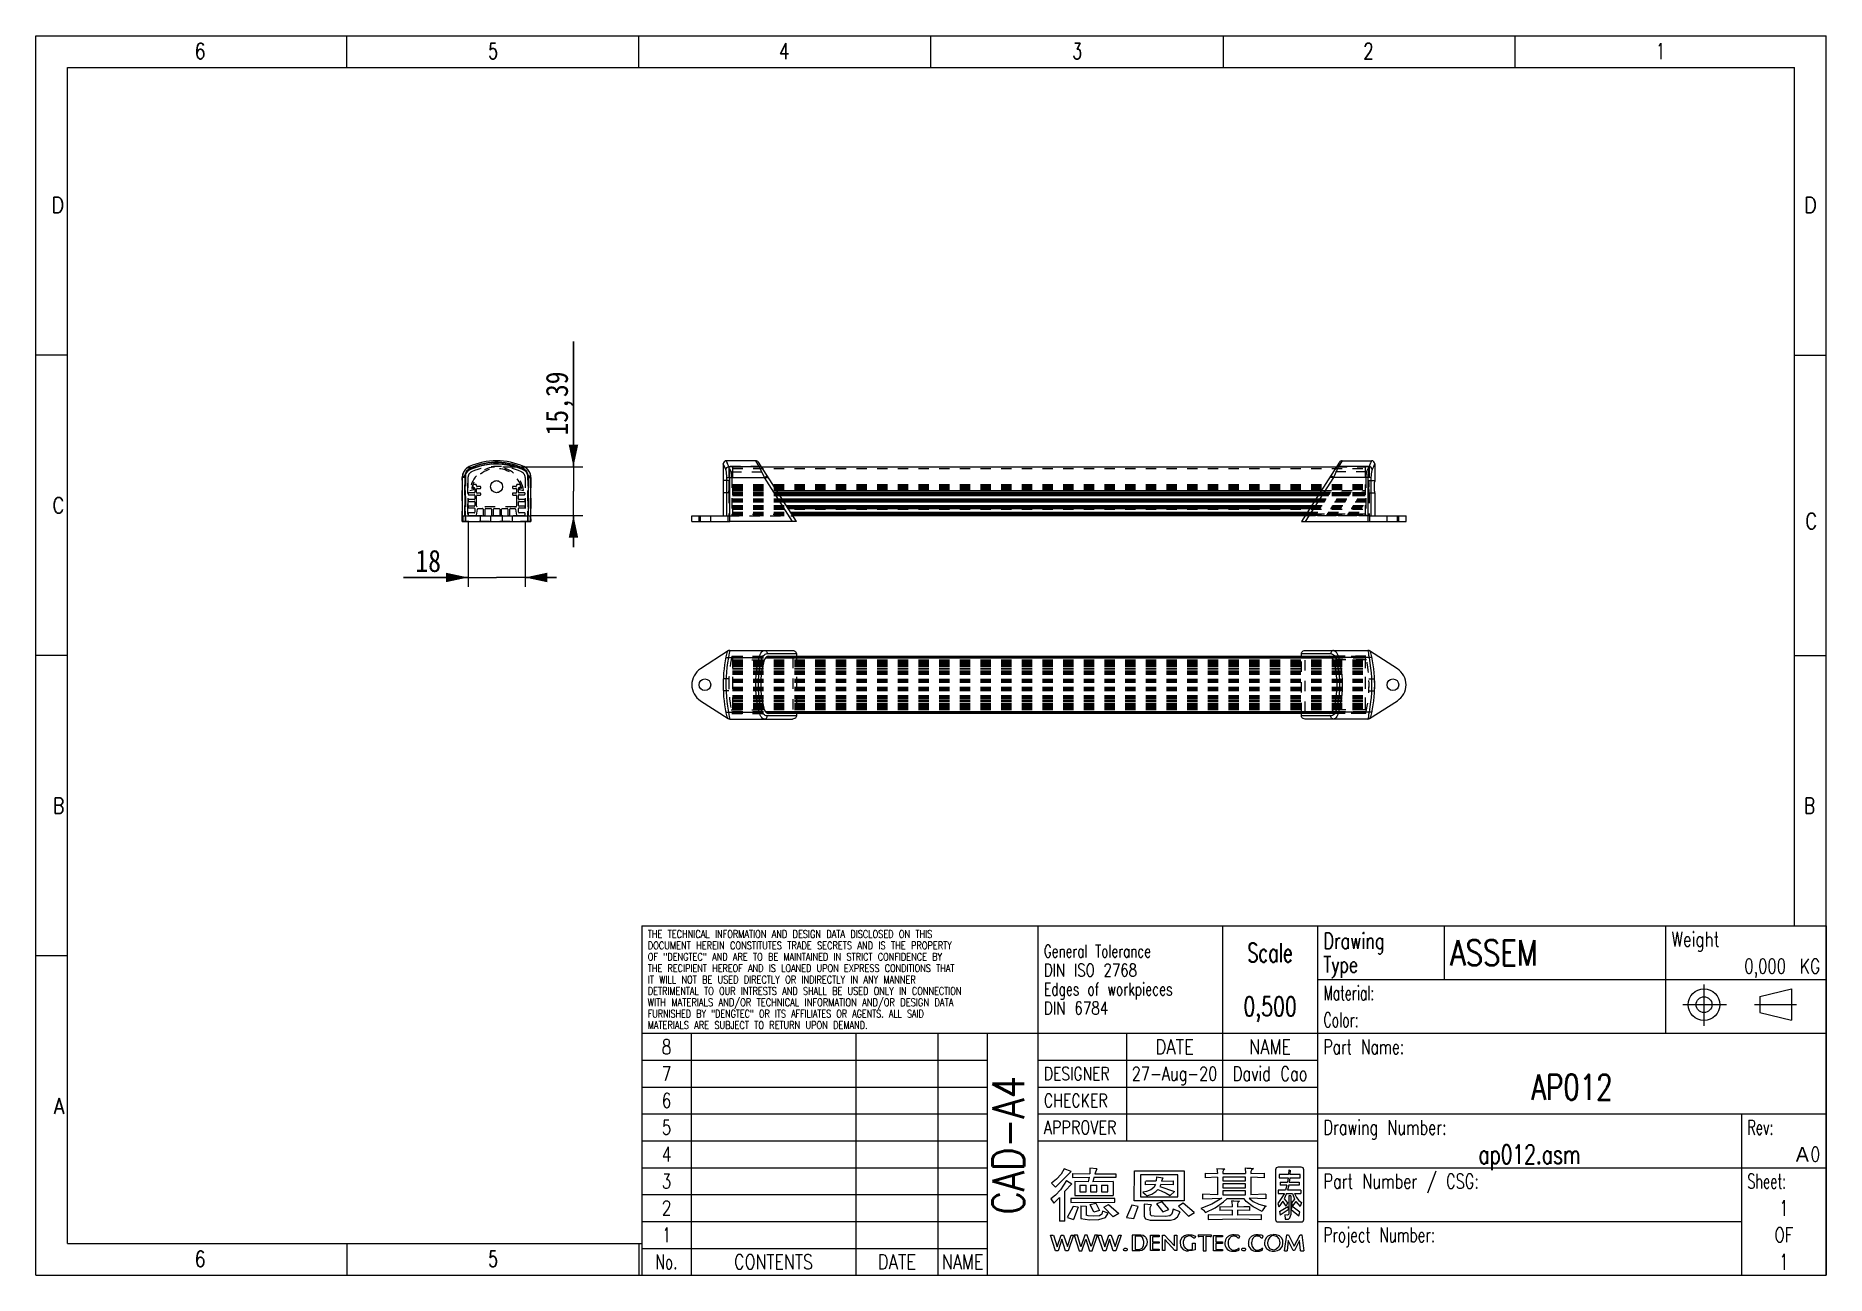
# Model space of a CAD drawing. Extents: x 14 to 580, y 14 to 406.
import ezdxf
from ezdxf.enums import TextEntityAlignment as Align

# ---------------------------------------------------------------- set-up
doc = ezdxf.new("R2010")
doc.units = 0
doc.header["$LTSCALE"] = 32.67
doc.linetypes.add('HIDDEN', pattern=[0.2, 0.1, -0.1])
doc.layers.get('0').update_dxf_attribs({"linetype": 'CONTINUOUS'})
for name, color, linetype in [('AP012-BASE2', 7, 'CONTINUOUS'), ('AP012-BASE3', 7, 'CONTINUOUS'), ('AP012-DIFFUSE2', 7, 'CONTINUOUS'), ('AP012-DIFFUSE3', 7, 'CONTINUOUS'), ('AP0124', 7, 'CONTINUOUS'), ('AP0129', 7, 'CONTINUOUS'), ('AP013-ENDCAP2', 7, 'CONTINUOUS'), ('AP013-ENDCAP3', 7, 'CONTINUOUS')]:
    doc.layers.add(name, color=color, linetype=linetype)
doc.styles.get("Standard").update_dxf_attribs({"font": 'SIMHEI.SHX', "width": 0.85})
doc.styles.add('TEXTSTYLE_2', font='TXT.TTF')
doc.styles.add('TEXTSTYLE_3', font='TXT.TTF')
doc.styles.add('TEXTSTYLE_4', font='TXT.TTF')
doc.styles.add('TEXTSTYLE_5', font='TXT.TTF')
doc.styles.add('TEXTSTYLE_6', font='TXT.TTF')
doc.styles.add('TEXTSTYLE_8', font='gdt', dxfattribs={"width": 0.55})
doc.dimstyles.get("Standard").update_dxf_attribs({"dimtxt": 2.5, "dimasz": 2.5, "dimexe": 1.25, "dimexo": 0.625, "dimtad": 1, "dimcen": 2.5, "dimazin": 3, "dimtfac": 1, "dimtmove": 0, "dimatfit": 3})

msp = doc.modelspace()

# ---------------------------------------------------------------- texts
at = {"layer": 'AP0129', "color": 7, "style": 'TEXTSTYLE_2'}
for s, width, p in [('6', 0.785714, (67.634, 398.659)), ('4', 0.785714, (252.301, 398.659)), ('2', 0.785714, (436.967, 398.659)), ('D', 0.904762, (23, 350)), ('C', 0.833333, (23, 255)), ('B', 0.785714, (23, 160)), ('A', 0.857143, (23, 65)), ('6', 0.785714, (67.634, 16.659))]:
    msp.add_text(s, height=5, dxfattribs=dict(at, width=width)).set_placement(p, align=Align.RIGHT)
for s, width, p in [('5', 0.714286, (157.033, 398.659)), ('3', 0.714286, (341.699, 398.659)), ('1', 0.571429, (526.366, 398.659)), ('D', 0.904762, (573, 350)), ('B', 0.785714, (573, 160)), ('5', 0.714286, (157.033, 16.659))]:
    msp.add_text(s, height=5, dxfattribs=dict(at, width=width)).set_placement(p)
at = {"layer": 'AP0129', "color": 7, "style": 'TEXTSTYLE_2', "text_generation_flag": 2, "width": 0.833333}
msp.add_text('C', height=5, rotation=180, dxfattribs=at).set_placement((577.167, 255), align=Align.RIGHT)
at = {"layer": 'AP0129', "color": 3}
for s, height, style, width, p in [('THE TECHNICAL INFORMATION AND DESIGN DATA DISCLOSED ON THIS', 2.4, 'TEXTSTYLE_3', 0.786118, (207.475, 120.7)), ('DOCUMENT HEREIN CONSTITUTES TRADE SECRETS AND IS THE PROPERTY', 2.4, 'TEXTSTYLE_3', 0.790398, (207.475, 117.1)), ('Drawing', 5, 'TEXTSTYLE_5', 0.744898, (421.075, 117.25)), ('ASSEM', 8, 'TEXTSTYLE_5', 0.8, (461.075, 112)), ('Weight ', 4.6, 'TEXTSTYLE_5', 0.768707, (531.075, 117.95)), ('OF "DENGTEC" AND ARE TO BE MAINTAINED IN STRICT CONFIDENCE BY', 2.4, 'TEXTSTYLE_3', 0.782592, (207.475, 113.5)), ('General Tolerance', 4, 'TEXTSTYLE_4', 0.693277, (332.675, 114.5)), ('Type ', 5, 'TEXTSTYLE_5', 0.738095, (421.075, 109.75)), ('THE RECIPIENT HEREOF AND IS LOANED UPON EXPRESS CONDITIONS THAT', 2.4, 'TEXTSTYLE_3', 0.779289, (207.475, 109.9)), ('IT WILL NOT BE USED DIRECTLY OR INDIRECTLY IN ANY MANNER ', 2.4, 'TEXTSTYLE_3', 0.784879, (207.475, 106.3)), ('DIN ISO 2768', 4, 'TEXTSTYLE_4', 0.771825, (332.675, 108.5)), ('WITH MATERIALS AND/OR TECHNICAL INFORMATION AND/OR DESIGN DATA', 2.4, 'TEXTSTYLE_3', 0.797619, (207.475, 99.1)), ('DETRIMENTAL TO OUR INTRESTS AND SHALL BE USED ONLY IN CONNECTION ', 2.4, 'TEXTSTYLE_3', 0.780586, (207.475, 102.7)), ('Edges of workpieces', 4, 'TEXTSTYLE_4', 0.711779, (332.675, 102.5)), ('Material:', 4.6, 'TEXTSTYLE_5', 0.621693, (421.075, 100.95)), ('FURNISHED BY "DENGTEC" OR ITS AFFILIATES OR AGENTS. ALL SAID', 2.4, 'TEXTSTYLE_3', 0.76746, (207.475, 95.5)), ('DIN 6784', 4, 'TEXTSTYLE_4', 0.782738, (332.675, 96.5)), ('Color:', 4.6, 'TEXTSTYLE_5', 0.626984, (421.075, 92.45)), ('MATERIALS ARE SUBJECT TO RETURN UPON DEMAND.', 2.4, 'TEXTSTYLE_3', 0.785714, (207.475, 91.9)), ('Part Name:', 4.6, 'TEXTSTYLE_5', 0.7, (421.075, 83.95)), ('DESIGNER', 4.2, 'TEXTSTYLE_6', 0.764881, (332.675, 75.65)), ('CHECKER', 4.2, 'TEXTSTYLE_6', 0.778912, (332.675, 67.15)), ('APPROVER', 4.2, 'TEXTSTYLE_6', 0.791667, (332.675, 58.65)), ('Drawing Number:', 4.6, 'TEXTSTYLE_5', 0.72381, (421.075, 58.45)), ('Rev:', 4.6, 'TEXTSTYLE_5', 0.642857, (555.075, 58.45)), ('Part Number / CSG:', 4.6, 'TEXTSTYLE_5', 0.727513, (421.075, 41.45)), ('Sheet:', 4.6, 'TEXTSTYLE_5', 0.642857, (555.075, 41.45)), ('Project Number:', 4.6, 'TEXTSTYLE_5', 0.680952, (421.075, 24.45))]:
    msp.add_text(s, height=height, dxfattribs=dict(at, style=style, width=width)).set_placement(p)
at = {"layer": 'AP0129', "color": 3, "style": 'TEXTSTYLE_5'}
for s, height, width, p in [('Scale', 6, 0.671429, (404.2, 113)), ('0,500', 6, 0.728571, (404.2, 96)), ('8', 4.6, 0.785714, (213.4, 83.95)), ('DATE', 4.6, 0.833333, (374, 83.95)), ('NAME', 4.6, 0.803571, (404.2, 83.95)), ('7', 4.6, 0.785714, (213.4, 75.45)), ('27-Aug-20', 4.4, 0.761905, (374, 75.55)), ('David Cao', 4.6, 0.73545, (404.2, 75.45)), ('AP012', 8, 0.757143, (499.6, 69.5)), ('6', 4.6, 0.785714, (213.4, 66.95)), ('5', 4.6, 0.714286, (213.4, 58.45)), ('4', 4.6, 0.785714, (213.4, 49.95)), ('ap012.asm', 6, 0.722222, (486.2, 49.25)), ('3', 4.6, 0.714286, (213.4, 41.45)), ('2', 4.6, 0.785714, (213.4, 32.95)), ('1', 5, 0.571429, (566.6, 32.75)), ('1', 4.6, 0.571429, (213.4, 24.45)), ('OF', 4.6, 0.75, (566.6, 24.45)), ('No.', 4.6, 0.690476, (213.4, 15.95)), ('CONTENTS', 4.6, 0.800595, (247.2, 15.95)), ('DATE', 4.6, 0.833333, (286.2, 15.95)), ('NAME', 4.6, 0.803571, (307, 15.95)), ('1', 5, 0.571429, (566.6, 15.75))]:
    msp.add_text(s, height=height, dxfattribs=dict(at, width=width)).set_placement(p, align=Align.CENTER)
for s, width, p in [('0,000', 0.742857, (567.282, 109.45)), (' KG', 0.785714, (578.125, 109.45)), ('0', 0.785714, (578.125, 49.95))]:
    msp.add_text(s, height=4.6, dxfattribs=dict(at, width=width)).set_placement(p, align=Align.RIGHT)
at = {"layer": 'AP0129', "color": 3, "style": 'TEXTSTYLE_2', "width": 0.825397}
msp.add_text('CAD-A4', height=10, rotation=90, dxfattribs=at).set_placement((326.425, 77.012), align=Align.RIGHT)
at = {"layer": 'AP0129', "color": 3, "style": 'TEXTSTYLE_8'}
msp.add_text('A', height=4.6, dxfattribs=at).set_placement((574.511, 49.95), align=Align.RIGHT)

# ---------------------------------------------------------------- blocks, each defined once
blk = doc.blocks.new('SYMBOL_283_BL0', base_point=(374.78, 34.86))
at = {"layer": 'AP0129', "color": 7}
for p, q in [((336.31, 41.86), (341.3, 46.84)), ((338.1, 45.94), (336.66, 44.38)), ((339.1, 47.61), (338.1, 45.94)), ((341.3, 46.84), (339.1, 47.61)), ((341.74, 46.12), (341.74, 44.85)), ((341.74, 46.12), (347.17, 46.03)), ((347.18, 47.9), (347.17, 46.03)), ((349.45, 47.59), (347.18, 47.9)), ((349.45, 47.59), (348.82, 46.03)), ((348.82, 46.03), (355.48, 46.08)), ((355.48, 46.08), (355.48, 44.86)), ((361.23, 37.51), (361.28, 46.99)), ((361.28, 46.99), (377.01, 47.02)), ((363.25, 45.72), (363.25, 38.77)), ((374.99, 45.72), (363.25, 45.72)), ((374.99, 38.77), (374.99, 45.72)), ((377.01, 47.02), (377.01, 37.51)), ((383.7, 46.32), (387.54, 46.15)), ((383.7, 46.32), (383.7, 44.83)), ((387.31, 47.76), (387.54, 46.15)), ((387.31, 47.76), (388.91, 47.61)), ((388.91, 47.61), (389.85, 47.6)), ((389.3, 46.78), (389.29, 46.15)), ((389.29, 46.15), (396.42, 46.15)), ((389.43, 47.18), (389.3, 46.78)), ((389.85, 47.6), (389.43, 47.18)), ((396.28, 47.96), (396.42, 46.15)), ((396.28, 47.96), (396.98, 47.88)), ((396.98, 47.88), (398.08, 47.8)), ((398.08, 47.8), (398.94, 47.79)), ((398.27, 47.21), (398.13, 46.82)), ((398.13, 46.82), (398.13, 46.14)), ((398.13, 46.14), (402.28, 46.31)), ((398.94, 47.79), (398.27, 47.21)), ((402.28, 46.31), (402.28, 44.82)), ((405.9, 47.37), (405.9, 31.66)), ((414.04, 48.16), (406.7, 48.16)), ((409.97, 45.82), (407.08, 45.82)), ((407.08, 45.82), (407.08, 44.8)), ((410.08, 47.31), (409.97, 45.82)), ((410.08, 47.31), (410.67, 47.13)), ((410.56, 45.82), (410.67, 47.13)), ((413.66, 45.82), (410.56, 45.82)), ((413.66, 44.8), (413.66, 45.82)), ((414.83, 31.66), (414.83, 47.37)), ((336.66, 44.38), (335.05, 43.09)), ((335.05, 43.09), (336.31, 41.86)), ((337.99, 41.01), (336.32, 39.31)), ((339.82, 43.9), (337.99, 41.01)), ((339.33, 40.59), (341.52, 42.91)), ((339.33, 31.06), (339.33, 40.59)), ((339.82, 43.9), (341.52, 42.91)), ((341.75, 44.85), (347, 44.96)), ((342.45, 43.66), (342.43, 39.24)), ((346.68, 43.55), (342.45, 43.66)), ((344.01, 42.51), (344.01, 40.37)), ((344.03, 42.51), (346.02, 42.51)), ((344.03, 40.37), (346.02, 40.37)), ((346.02, 40.37), (346.02, 42.51)), ((347, 44.97), (346.68, 43.55)), ((347.46, 42.51), (347.46, 40.37)), ((347.46, 42.51), (349.44, 42.51)), ((347.46, 40.37), (349.44, 40.37)), ((348.49, 44.95), (348.16, 43.54)), ((354.56, 43.65), (348.16, 43.54)), ((355.48, 44.86), (348.49, 44.95)), ((349.44, 40.37), (349.44, 42.51)), ((350.92, 42.51), (350.92, 40.37)), ((350.95, 42.51), (352.93, 42.51)), ((350.95, 40.37), (352.93, 40.37)), ((352.93, 40.37), (352.93, 42.51)), ((354.56, 43.65), (354.54, 39.24)), ((365.13, 40.5), (363.92, 40.21)), ((363.92, 40.21), (364.7, 39.62)), ((364.74, 43.64), (364.74, 42.62)), ((368.01, 42.72), (364.88, 42.59)), ((364.9, 43.83), (368.17, 43.81)), ((366.52, 41.04), (365.13, 40.5)), ((365.2, 39.07), (366.76, 39.68)), ((367.44, 41.77), (366.52, 41.04)), ((366.76, 39.68), (368.05, 40.46)), ((368.01, 42.72), (367.44, 41.77)), ((368.05, 40.46), (368.76, 41.14)), ((368.26, 45.12), (368.17, 43.81)), ((368.26, 45.12), (370.24, 44.84)), ((368.76, 41.14), (369.77, 40.72)), ((369.64, 42.72), (369.37, 42.06)), ((369.37, 42.06), (373.94, 40.46)), ((373.57, 42.59), (369.64, 42.72)), ((369.77, 40.72), (371.35, 39.95)), ((370.24, 44.84), (369.9, 43.72)), ((369.9, 43.72), (373.57, 43.84)), ((371.35, 39.95), (372.6, 39.21)), ((372.6, 39.21), (373.94, 40.46)), ((373.57, 43.84), (373.57, 42.59)), ((387.55, 44.97), (383.7, 44.83)), ((387.55, 44.97), (387.55, 39.42)), ((396.42, 44.97), (389.29, 44.97)), ((389.29, 44.97), (389.29, 43.82)), ((389.29, 43.82), (396.42, 43.82)), ((396.42, 42.86), (389.29, 42.86)), ((389.29, 42.86), (389.29, 41.61)), ((389.29, 41.61), (396.42, 41.61)), ((396.42, 40.65), (389.29, 40.65)), ((389.29, 40.65), (389.29, 39.43)), ((396.42, 43.82), (396.42, 44.97)), ((396.42, 41.61), (396.42, 42.86)), ((396.42, 39.43), (396.42, 40.65)), ((402.28, 44.82), (398.13, 44.97)), ((398.13, 44.97), (398.13, 39.42)), ((408.71, 39.88), (406.66, 36.7)), ((409.05, 40.91), (406.79, 40.91)), ((406.79, 40.91), (406.79, 39.88)), ((406.79, 39.88), (408.71, 39.88)), ((407.08, 44.8), (409.86, 44.8)), ((407.34, 43.47), (409.67, 43.47)), ((407.34, 43.47), (407.34, 42.44)), ((409.48, 42.44), (407.34, 42.44)), ((409.43, 39.88), (408.67, 38.17)), ((409.48, 42.44), (409.05, 40.91)), ((409.43, 39.88), (411.28, 39.88)), ((409.86, 44.8), (409.67, 43.47)), ((410.11, 42.44), (409.74, 40.91)), ((413.96, 40.91), (409.74, 40.91)), ((413.41, 42.44), (410.11, 42.44)), ((410.45, 44.8), (410.28, 43.47)), ((410.28, 43.47), (413.41, 43.47)), ((410.45, 44.8), (413.66, 44.8)), ((411.28, 39.88), (411.93, 38.06)), ((411.89, 39.88), (412.55, 38.56)), ((411.89, 39.88), (413.96, 39.88)), ((413.41, 43.47), (413.41, 42.44)), ((413.96, 40.91), (413.96, 39.88)), ((336.32, 39.31), (334.83, 38.16)), ((334.83, 38.16), (335.82, 36.75)), ((335.82, 36.75), (337.61, 38.59)), ((337.61, 38.59), (337.61, 31.06)), ((341.99, 35.73), (340.09, 32.21)), ((355.15, 38.27), (341.18, 38.29)), ((341.18, 38.29), (341.18, 37.02)), ((341.18, 37.02), (355.15, 37.05)), ((343.55, 35.51), (341.99, 35.73)), ((343.55, 35.51), (342.01, 31.65)), ((342.43, 39.24), (354.54, 39.24)), ((344.41, 35.97), (346.02, 35.87)), ((344.41, 35.97), (344.41, 31.96)), ((346.02, 35.87), (346.02, 33.01)), ((347.34, 36.35), (349.11, 36.76)), ((348.47, 33.89), (347.34, 36.35)), ((350.32, 34.42), (348.47, 33.89)), ((349.11, 36.76), (350.32, 34.42)), ((351.23, 34.29), (351.02, 33.3)), ((352.98, 33.6), (351.23, 34.29)), ((351.61, 35.53), (353.06, 36.36)), ((354.64, 32.44), (351.61, 35.53)), ((353.06, 36.36), (356.39, 33.51)), ((355.15, 37.07), (355.15, 38.27)), ((360.48, 36.11), (358.82, 32.24)), ((362.45, 35.75), (360.48, 36.11)), ((361.07, 31.88), (362.44, 35.73)), ((377.01, 37.51), (361.23, 37.51)), ((363.25, 38.77), (374.99, 38.77)), ((364.35, 36.45), (364.37, 32.53)), ((366.7, 36.24), (364.35, 36.45)), ((364.7, 39.62), (365.2, 39.07)), ((366.3, 35.37), (366.7, 36.24)), ((366.36, 33.14), (366.3, 35.37)), ((370.11, 37.22), (368.29, 36.62)), ((368.29, 36.62), (370.3, 34.05)), ((372.18, 34.78), (370.11, 37.22)), ((370.3, 34.05), (372.18, 34.78)), ((373.52, 34.89), (373.28, 33.73)), ((375.75, 34.06), (373.55, 34.88)), ((374.92, 32.44), (375.75, 34.06)), ((376.68, 36.78), (375.21, 35.88)), ((375.21, 35.88), (378.4, 32.71)), ((380.23, 33.8), (376.68, 36.78)), ((385.77, 36.42), (382.3, 35.06)), ((382.3, 35.06), (383.01, 34.67)), ((387.55, 39.42), (382.87, 39.59)), ((382.87, 39.59), (382.87, 38.15)), ((382.87, 38.15), (388.89, 38.33)), ((383.01, 34.67), (383.78, 33.85)), ((383.79, 33.85), (386.79, 35.34)), ((388.89, 38.33), (385.77, 36.42)), ((386.79, 35.34), (389.51, 37.2)), ((388.3, 35.77), (392.18, 35.63)), ((388.3, 35.77), (388.3, 34.44)), ((392.18, 34.59), (388.3, 34.44)), ((389.29, 39.43), (396.42, 39.43)), ((389.51, 37.2), (390.52, 38.18)), ((396.03, 38.18), (390.52, 38.18)), ((392.01, 37.55), (392.16, 36.21)), ((392.01, 37.55), (392.76, 37.48)), ((392.16, 36.21), (392.18, 35.63)), ((392.18, 34.59), (392.18, 32.96)), ((392.76, 37.48), (393.86, 37.44)), ((393.86, 36.58), (393.85, 35.64)), ((393.85, 35.64), (395.91, 35.68)), ((397.68, 34.44), (393.85, 34.58)), ((393.85, 34.58), (393.85, 32.96)), ((393.86, 37.44), (394.51, 37.42)), ((393.98, 36.94), (393.86, 36.58)), ((394.51, 37.42), (393.98, 36.94)), ((395.91, 35.68), (397.68, 35.76)), ((396.68, 37.26), (396.03, 38.18)), ((398.85, 35.57), (396.68, 37.26)), ((397.62, 38.33), (398.85, 37.29)), ((402.9, 38.14), (397.62, 38.33)), ((397.68, 35.76), (397.68, 34.44)), ((402.9, 39.59), (398.13, 39.42)), ((398.85, 37.29), (400.6, 36.43)), ((401.74, 34.12), (398.85, 35.57)), ((400.6, 36.43), (402.93, 35.85)), ((401.95, 34.7), (401.74, 34.12)), ((402.4, 35.36), (401.95, 34.7)), ((402.93, 35.85), (402.4, 35.36)), ((402.9, 39.59), (402.9, 38.14)), ((406.66, 36.7), (407, 35.61)), ((408.27, 37.39), (407, 35.61)), ((407.22, 34.16), (409.81, 35.76)), ((407.22, 34.16), (407.4, 33.02)), ((409.94, 34.7), (407.4, 33.02)), ((409.33, 35.87), (408.27, 37.39)), ((408.67, 38.17), (409.68, 36.85)), ((409.68, 36.85), (409.33, 35.87)), ((409.81, 35.76), (409.94, 34.7)), ((410.71, 39.08), (410.14, 39.08)), ((410.14, 39.08), (410.14, 33.81)), ((410.71, 39.08), (410.71, 33.14)), ((411.05, 35.78), (410.82, 34.8)), ((410.82, 34.8), (413.29, 32.77)), ((411.93, 38.06), (410.98, 36.93)), ((410.98, 36.93), (411.29, 35.98)), ((413.56, 33.97), (411.05, 35.78)), ((412.37, 37.32), (411.29, 35.98)), ((412.37, 37.32), (412.93, 36.56)), ((412.55, 38.56), (413.32, 37.62)), ((412.93, 36.56), (413.72, 35.74)), ((413.29, 32.77), (413.56, 33.97)), ((413.32, 37.62), (414.08, 37.01)), ((414.08, 37.01), (413.72, 35.74)), ((339.33, 31.06), (337.61, 31.06)), ((340.13, 32.2), (342.01, 31.65)), ((344.41, 31.96), (347.11, 31.54)), ((346.71, 32.76), (346.02, 33.01)), ((348.47, 32.69), (346.71, 32.76)), ((347.11, 31.54), (350.01, 31.58)), ((350.22, 32.79), (348.47, 32.69)), ((350.01, 31.58), (352.16, 32.24)), ((351.02, 33.3), (350.22, 32.79)), ((352.16, 32.24), (352.98, 33.6)), ((356.39, 33.51), (354.64, 32.44)), ((358.82, 32.24), (361.07, 31.88)), ((364.37, 32.53), (364.79, 31.79)), ((364.79, 31.79), (366.33, 31.38)), ((366.33, 31.38), (372.76, 31.4)), ((366.67, 32.78), (366.36, 33.14)), ((367.54, 32.62), (366.67, 32.78)), ((371.08, 32.61), (367.54, 32.62)), ((372.45, 32.8), (371.08, 32.61)), ((373.01, 33.17), (372.45, 32.8)), ((372.76, 31.4), (373.98, 31.68)), ((373.28, 33.73), (373.01, 33.17)), ((373.98, 31.68), (374.92, 32.44)), ((378.4, 32.71), (380.29, 33.83)), ((392.18, 32.96), (384.64, 33.11)), ((384.64, 33.11), (384.64, 31.65)), ((384.64, 31.65), (393.7, 31.79)), ((393.7, 31.79), (401.46, 31.65)), ((401.46, 33.11), (393.85, 32.96)), ((401.46, 31.65), (401.46, 33.11)), ((406.7, 30.86), (414.04, 30.86)), ((409.73, 32.95), (408.83, 33.07)), ((408.83, 33.07), (408.92, 31.75)), ((408.92, 31.75), (410.04, 31.72)), ((409.96, 33.06), (409.73, 32.95)), ((410.09, 33.3), (409.96, 33.06)), ((410.04, 31.72), (410.47, 32.16)), ((410.14, 33.81), (410.09, 33.3)), ((410.47, 32.16), (410.71, 33.14)), ((334.73, 26.7), (335.61, 26.69)), ((336.32, 21.74), (334.73, 26.7)), ((335.76, 26.69), (336.88, 22.98)), ((336.88, 22.98), (338.14, 26.7)), ((338.41, 25.4), (337.18, 21.74)), ((338.14, 26.7), (338.89, 26.69)), ((339.57, 21.74), (338.41, 25.4)), ((338.89, 26.69), (340.11, 23.03)), ((340.11, 23.03), (341.29, 26.7)), ((342.08, 26.69), (340.37, 21.74)), ((341.29, 26.7), (342.08, 26.69)), ((342.26, 26.7), (343.85, 21.74)), ((343.28, 26.69), (342.26, 26.7)), ((344.41, 22.98), (343.28, 26.69)), ((345.67, 26.69), (344.41, 22.98)), ((344.71, 21.74), (345.93, 25.4)), ((346.42, 26.69), (345.67, 26.69)), ((345.93, 25.4), (347.1, 21.74)), ((347.64, 23.03), (346.42, 26.69)), ((348.81, 26.7), (347.64, 23.03)), ((347.9, 21.74), (349.61, 26.69)), ((349.61, 26.69), (348.81, 26.7)), ((349.78, 26.7), (350.81, 26.69)), ((351.38, 21.74), (349.78, 26.7)), ((350.81, 26.69), (351.93, 22.98)), ((351.93, 22.98), (353.2, 26.7)), ((353.46, 25.4), (352.24, 21.74)), ((353.2, 26.7), (353.95, 26.69)), ((354.63, 21.74), (353.46, 25.4)), ((353.95, 26.69), (355.17, 23.03)), ((355.17, 23.03), (356.34, 26.7)), ((357.14, 26.69), (355.43, 21.74)), ((356.34, 26.7), (357.14, 26.69)), ((363.33, 26.7), (360.62, 26.69)), ((360.62, 26.69), (360.62, 21.81)), ((361.57, 26.34), (361.57, 22.14)), ((362.5, 26.33), (361.57, 26.33)), ((363.41, 26.19), (362.5, 26.33)), ((364.1, 26.54), (363.33, 26.7)), ((363.85, 25.89), (363.41, 26.19)), ((363.72, 22.54), (364.15, 23.29)), ((364.11, 25.32), (363.85, 25.89)), ((364.86, 25.99), (364.1, 26.54)), ((364.26, 24.62), (364.11, 25.32)), ((364.15, 23.29), (364.28, 24.25)), ((364.28, 24.25), (364.26, 24.62)), ((364.51, 22.4), (365.16, 23.39)), ((364.86, 25.99), (365.22, 25.26)), ((365.34, 24.42), (365.16, 23.39)), ((365.22, 25.26), (365.34, 24.42)), ((366.35, 26.63), (369.18, 26.63)), ((366.35, 21.81), (366.35, 26.63)), ((369.18, 26.17), (367.07, 26.17)), ((367.07, 26.17), (367.07, 24.58)), ((367.07, 24.58), (369.18, 24.58)), ((369.18, 24.13), (367.07, 24.13)), ((367.07, 24.13), (367.07, 22.24)), ((369.18, 26.63), (369.18, 26.17)), ((369.18, 24.58), (369.18, 24.13)), ((370.23, 21.81), (370.23, 26.69)), ((370.23, 26.69), (370.85, 26.69)), ((370.85, 26.69), (373.95, 23.28)), ((374.12, 21.81), (370.95, 25.32)), ((370.95, 25.32), (370.95, 21.81)), ((373.95, 23.28), (373.95, 26.69)), ((373.95, 26.69), (374.67, 26.69)), ((374.67, 26.69), (374.67, 21.81)), ((375.81, 24.84), (375.73, 24.14)), ((375.73, 24.14), (376.01, 22.92)), ((376.28, 25.85), (375.81, 24.84)), ((376.01, 22.92), (376.69, 22.14)), ((377.11, 26.48), (376.28, 25.85)), ((376.76, 24.7), (376.73, 24.22)), ((376.73, 24.22), (376.82, 23.5)), ((376.89, 25.2), (376.76, 24.7)), ((376.82, 23.5), (377.04, 22.96)), ((377.17, 25.7), (376.89, 25.2)), ((377.04, 22.96), (377.46, 22.43)), ((377.82, 26.7), (377.11, 26.48)), ((377.7, 26.15), (377.17, 25.7)), ((378.5, 26.43), (377.7, 26.15)), ((378.38, 26.78), (377.82, 26.7)), ((378.38, 26.78), (379.47, 26.73)), ((379.12, 26.37), (378.5, 26.43)), ((380.14, 25.75), (379.12, 26.37)), ((379.47, 26.73), (380.62, 26.34)), ((379.67, 22.24), (379.67, 24.08)), ((379.67, 24.08), (380.56, 24.08)), ((380.39, 25.75), (380.14, 25.75)), ((380.62, 26.34), (380.39, 25.75)), ((380.56, 24.08), (380.55, 22.02)), ((381.46, 26.74), (385.56, 26.75)), ((381.46, 26.74), (381.46, 26.23)), ((381.46, 26.23), (381.75, 26.23)), ((381.75, 26.23), (383.05, 26.39)), ((383.05, 26.39), (383.05, 21.74)), ((383.97, 21.74), (383.97, 26.39)), ((383.97, 26.39), (385.27, 26.23)), ((385.27, 26.23), (385.56, 26.23)), ((385.56, 26.75), (385.55, 26.26)), ((386.31, 26.56), (389.14, 26.56)), ((386.31, 21.74), (386.31, 26.56)), ((389.14, 26.1), (387.03, 26.1)), ((387.03, 26.1), (387.03, 24.51)), ((387.03, 24.51), (389.14, 24.51)), ((389.14, 24.06), (387.03, 24.06)), ((387.03, 24.06), (387.03, 22.17)), ((389.14, 26.56), (389.14, 26.1)), ((389.14, 24.51), (389.14, 24.06)), ((389.9, 24.19), (389.9, 24.18)), ((390.93, 24.18), (390.93, 24.27)), ((392.87, 26.75), (392.58, 26.74)), ((392.72, 26.44), (392.76, 26.44)), ((392.76, 26.44), (392.84, 26.43)), ((392.84, 26.43), (392.92, 26.42)), ((392.92, 26.42), (393.22, 26.35)), ((393.47, 26.71), (393.16, 26.73)), ((393.77, 26.68), (393.47, 26.71)), ((393.79, 26.06), (394.06, 25.84)), ((394.06, 25.84), (394.41, 25.84)), ((394.41, 25.84), (394.58, 26.4)), ((397.32, 24.19), (397.32, 24.18)), ((398.35, 24.18), (398.35, 24.27)), ((400.29, 26.75), (400, 26.74)), ((400.14, 26.44), (400.18, 26.44)), ((400.18, 26.44), (400.26, 26.43)), ((400.26, 26.43), (400.34, 26.42)), ((400.34, 26.42), (400.64, 26.35)), ((400.89, 26.71), (400.57, 26.73)), ((401.19, 26.68), (400.89, 26.71)), ((401.21, 26.06), (401.48, 25.84)), ((401.48, 25.84), (401.83, 25.84)), ((401.83, 25.84), (402, 26.4)), ((402.55, 24.94), (402.45, 24.18)), ((402.45, 24.18), (402.48, 23.72)), ((402.48, 23.72), (402.6, 23.22)), ((402.94, 25.75), (402.55, 24.94)), ((402.6, 23.22), (403.05, 22.48)), ((402.98, 25.79), (403.58, 26.41)), ((403.48, 24.23), (403.72, 25.22)), ((403.63, 23.24), (403.48, 24.23)), ((403.58, 26.41), (404.35, 26.75)), ((403.63, 23.24), (403.8, 22.85)), ((403.72, 25.22), (404.22, 26.05)), ((404.33, 22.26), (403.8, 22.85)), ((404.72, 26.42), (404.22, 26.05)), ((404.35, 26.75), (405.13, 26.86)), ((405.33, 26.56), (404.72, 26.42)), ((406.11, 26.81), (405.13, 26.86)), ((405.33, 26.56), (406.1, 26.37)), ((406.86, 22.85), (406.05, 22.08)), ((406.52, 26.09), (406.1, 26.37)), ((407.13, 26.49), (406.11, 26.81)), ((406.91, 25.62), (406.52, 26.09)), ((407.04, 23.24), (406.86, 22.85)), ((406.91, 25.62), (407.1, 25.21)), ((407.24, 24.23), (407.04, 23.24)), ((407.1, 25.21), (407.22, 24.73)), ((407.13, 26.49), (407.6, 26.06)), ((407.22, 24.73), (407.24, 24.23)), ((407.44, 22.3), (408.08, 23.15)), ((407.6, 26.06), (407.88, 25.69)), ((408.18, 24.96), (407.88, 25.69)), ((408.08, 23.15), (408.27, 24.08)), ((408.27, 24.08), (408.18, 24.96)), ((408.78, 21.74), (409.47, 26.75)), ((409.47, 26.75), (409.98, 26.75)), ((409.88, 24.96), (409.59, 21.74)), ((411.46, 21.85), (409.88, 24.96)), ((409.98, 26.75), (411.84, 23.21)), ((411.84, 23.21), (413.74, 26.75)), ((413.5, 25.02), (411.87, 21.85)), ((413.8, 21.74), (413.5, 25.02)), ((413.74, 26.75), (414.26, 26.75)), ((414.26, 26.75), (414.83, 21.74)), ((337.18, 21.74), (336.32, 21.74)), ((340.37, 21.74), (339.57, 21.74)), ((343.85, 21.74), (344.71, 21.74)), ((347.1, 21.74), (347.9, 21.74)), ((352.24, 21.74), (351.38, 21.74)), ((355.43, 21.74), (354.63, 21.74)), ((357.83, 22.06), (357.91, 22.39)), ((357.98, 21.77), (357.83, 22.06)), ((357.91, 22.39), (358.26, 22.58)), ((358.26, 21.68), (357.98, 21.77)), ((358.26, 22.58), (358.59, 22.59)), ((358.73, 21.71), (358.26, 21.68)), ((358.59, 22.59), (358.89, 22.44)), ((358.98, 21.92), (358.73, 21.71)), ((358.89, 22.44), (359.02, 22.21)), ((359.02, 22.21), (358.98, 21.92)), ((360.62, 21.81), (362.96, 21.81)), ((361.57, 22.14), (362.34, 22.14)), ((362.34, 22.14), (363.12, 22.21)), ((363.02, 21.81), (363.67, 21.91)), ((363.12, 22.21), (363.72, 22.54)), ((363.67, 21.91), (364.51, 22.4)), ((369.18, 21.81), (366.35, 21.81)), ((367.07, 22.24), (369.18, 22.24)), ((369.18, 22.24), (369.18, 21.81)), ((370.95, 21.81), (370.23, 21.81)), ((374.67, 21.81), (374.12, 21.81)), ((376.69, 22.14), (377.66, 21.75)), ((378.08, 22.07), (377.46, 22.43)), ((377.66, 21.75), (378.45, 21.7)), ((378.66, 21.96), (378.08, 22.07)), ((379.6, 21.79), (378.45, 21.7)), ((379.19, 22.03), (378.66, 21.96)), ((379.19, 22.03), (379.67, 22.24)), ((380.55, 22.02), (379.6, 21.79)), ((383.05, 21.74), (383.97, 21.74)), ((389.14, 21.74), (386.31, 21.74)), ((387.03, 22.17), (389.14, 22.17)), ((389.14, 22.17), (389.14, 21.74)), ((392.5, 21.56), (392.79, 21.56)), ((392.79, 21.56), (392.99, 21.57)), ((392.99, 21.57), (393.19, 21.59)), ((393.19, 21.59), (393.39, 21.63)), ((393.39, 21.63), (393.6, 21.67)), ((393.6, 21.67), (393.65, 21.69)), ((393.65, 21.69), (393.71, 21.7)), ((393.71, 21.7), (394.01, 21.8)), ((394.01, 21.8), (394.11, 21.85)), ((394.11, 21.85), (394.21, 21.9)), ((394.47, 22.47), (394.18, 22.46)), ((394.21, 21.9), (394.31, 21.96)), ((394.31, 21.96), (394.41, 22.02)), ((394.41, 22.02), (394.47, 22.47)), ((395.28, 21.98), (395.31, 22.3)), ((395.41, 21.77), (395.28, 21.98)), ((395.31, 22.3), (395.47, 22.51)), ((395.7, 21.68), (395.41, 21.77)), ((395.47, 22.51), (395.7, 22.58)), ((395.7, 22.58), (396.02, 22.59)), ((396.01, 21.68), (395.7, 21.68)), ((396.16, 21.71), (396.01, 21.68)), ((396.02, 22.59), (396.26, 22.5)), ((396.36, 21.85), (396.16, 21.71)), ((396.26, 22.5), (396.43, 22.3)), ((396.46, 22.12), (396.36, 21.85)), ((396.43, 22.3), (396.46, 22.12)), ((399.92, 21.56), (400.21, 21.56)), ((400.21, 21.56), (400.41, 21.57)), ((400.41, 21.57), (400.61, 21.59)), ((400.61, 21.59), (400.81, 21.63)), ((400.81, 21.63), (401.02, 21.67)), ((401.02, 21.67), (401.07, 21.69)), ((401.07, 21.69), (401.13, 21.7)), ((401.13, 21.7), (401.43, 21.8)), ((401.43, 21.8), (401.53, 21.85)), ((401.53, 21.85), (401.63, 21.9)), ((401.88, 22.47), (401.6, 22.46)), ((401.63, 21.9), (401.73, 21.96)), ((401.73, 21.96), (401.83, 22.02)), ((401.83, 22.02), (401.88, 22.47)), ((403.05, 22.48), (403.35, 22.22)), ((403.35, 22.22), (404.02, 21.83)), ((404.02, 21.83), (404.85, 21.63)), ((405.37, 21.9), (404.33, 22.26)), ((404.85, 21.63), (405.56, 21.62)), ((406.05, 22.08), (405.37, 21.9)), ((405.56, 21.62), (406.54, 21.79)), ((406.54, 21.79), (407.01, 22.01)), ((407.01, 22.01), (407.44, 22.3)), ((408.78, 21.74), (409.59, 21.74)), ((411.87, 21.85), (411.46, 21.85)), ((413.8, 21.74), (414.83, 21.74))]:
    blk.add_line(p, q, dxfattribs=at)
for centre, radius, start, end in [((406.7, 47.37), 0.799, 90, 180), ((414.04, 47.37), 0.799, 0, 90), ((406.7, 31.66), 0.799, 180, 270), ((414.04, 31.66), 0.799, 270, 360), ((392.4, 24.21), 2.5, 158.0467, 180.3952), ((392.82, 24.13), 2.93, 179.1046, 200.8922), ((392.6, 24.1), 2.73, 136.7287, 157.5392), ((392.36, 24.05), 2.46, 202.8963, 250.0701), ((392.3, 24.39), 2.32, 111.1471, 136.841), ((393.49, 24.31), 2.56, 160.119, 180.9693), ((394.42, 24.2), 3.49, 180.1894, 197.9684), ((392.9, 24.5), 1.94, 135.1351, 159.4747), ((392.58, 23.6), 1.55, 197.9155, 229.0523), ((392.53, 23.7), 3.04, 89.1542, 110.4525), ((392.91, 24.52), 1.94, 95.5685, 135.5687), ((392.97, 27.43), 0.691, 260.9564, 273.018), ((393.12, 27.48), 0.75, 261.6919, 272.7717), ((392.58, 24.37), 2.07, 63.4314, 72.1964), ((392.57, 24.35), 2.09, 54.3712, 63.3981), ((393.37, 24.06), 2.65, 68.5873, 81.3424), ((393.69, 24.97), 1.68, 58.0891, 67.5455), ((399.82, 24.21), 2.5, 158.0467, 180.3952), ((400.24, 24.13), 2.93, 179.1046, 200.8922), ((400.02, 24.1), 2.73, 136.7287, 157.5392), ((399.78, 24.05), 2.46, 202.8963, 250.0701), ((399.72, 24.39), 2.32, 111.1471, 136.841), ((400.91, 24.31), 2.56, 160.119, 180.9693), ((401.84, 24.2), 3.49, 180.1894, 197.9684), ((400.32, 24.5), 1.94, 135.1351, 159.4747), ((400, 23.6), 1.55, 197.9155, 229.0523), ((399.95, 23.7), 3.04, 89.1542, 110.4525), ((400.33, 24.52), 1.94, 95.5685, 135.5687), ((400.39, 27.43), 0.691, 260.9564, 273.018), ((400.54, 27.48), 0.75, 261.6919, 272.7717), ((400, 24.37), 2.08, 54.329, 72.1869), ((400.79, 24.06), 2.65, 68.5873, 81.3424), ((401.11, 24.97), 1.68, 58.0891, 67.5455), ((392.48, 24.41), 2.85, 250.2982, 270.5014), ((393.02, 24.11), 2.23, 229.1447, 246.9842), ((392.91, 23.89), 1.98, 247.3414, 266.3689), ((392.59, 24.53), 2.63, 274.3561, 282.4978), ((392.67, 24.17), 2.26, 282.3564, 291.9904), ((392.67, 24.31), 2.39, 290.9261, 300.3826), ((392.8, 24.1), 2.14, 300.1226, 310.0864), ((399.9, 24.41), 2.85, 250.2982, 270.5014), ((400.44, 24.11), 2.23, 229.1447, 246.9842), ((400.33, 23.89), 1.98, 247.3414, 266.3689), ((400.01, 24.53), 2.63, 274.3561, 282.4978), ((400.09, 24.17), 2.26, 282.3564, 291.9904), ((400.08, 24.31), 2.39, 290.9261, 300.3826), ((400.22, 24.1), 2.14, 300.1226, 310.0864)]:
    blk.add_arc(centre, radius, start, end, dxfattribs=at)
blk = doc.blocks.new('_FILLED')
at = {"color": 0, "linetype": 'BYBLOCK'}
blk.add_solid([(0, 0), (-1, 0.214), (-1, -0.214)], dxfattribs=at)
blk = doc.blocks.new('*D0')
at = {"layer": 'AP0124', "color": 3}
for p, q in [((183.97, 269.65), (183.97, 309.34)), ((183.97, 309.34), (183.97, 261.95)), ((161.66, 269.65), (186.97, 269.65)), ((183.97, 244.25), (183.97, 261.95)), ((170.46, 254.25), (186.97, 254.25)), ((183.97, 254.25), (183.97, 244.25))]:
    blk.add_line(p, q, dxfattribs=at)
at = {"layer": 'AP0124', "color": 3, "xscale": 7, "yscale": 7, "zscale": 7}
for p, rotation in [((183.97, 269.65), 270), ((183.97, 254.25), 90)]:
    blk.add_blockref('_FILLED', p, dxfattribs=dict(at, rotation=rotation))
at = {"layer": 'AP0124', "color": 3, "width": 0.85}
blk.add_text('15,39', height=7, rotation=90, dxfattribs=at).set_placement((182.22, 279.59))
blk = doc.blocks.new('*D1')
at = {"layer": 'AP0124', "color": 3}
for p, q in [((150.66, 252.45), (150.66, 231.68)), ((168.66, 252.45), (168.66, 231.68)), ((150.66, 234.68), (130.2, 234.68)), ((130.2, 234.68), (159.66, 234.68)), ((178.66, 234.68), (159.66, 234.68)), ((168.66, 234.68), (178.66, 234.68))]:
    blk.add_line(p, q, dxfattribs=at)
at = {"layer": 'AP0124', "color": 3, "xscale": 7, "yscale": 7, "zscale": 7}
blk.add_blockref('_FILLED', (150.66, 234.68), dxfattribs=at)
at = {"layer": 'AP0124', "color": 3, "xscale": 7, "yscale": 7, "zscale": 7, "rotation": 180}
blk.add_blockref('_FILLED', (168.66, 234.68), dxfattribs=at)
at = {"layer": 'AP0124', "color": 3, "width": 0.85}
blk.add_text('18', height=7, dxfattribs=at).set_placement((142.1, 236.43), align=Align.RIGHT)

# ---------------------------------------------------------------- dimensions: what is measured, and where the dimension line sits
at = {"layer": 'AP0124', "color": 3}
dim = msp.add_linear_dim(base=(183.967, 269.648), p1=(170.46, 254.254), p2=(161.66, 269.648), angle=90, dimstyle='Standard', dxfattribs=at)
dim.commit()
dim.dimension.update_dxf_attribs({"geometry": '*D0', "text_midpoint": (178.717, 294.462), "dimtype": 128})
dim = msp.add_linear_dim(base=(168.66, 234.676), p1=(150.66, 252.454), p2=(168.66, 252.454), dimstyle='Standard', dxfattribs=at)
dim.commit()
dim.dimension.update_dxf_attribs({"geometry": '*D1', "text_midpoint": (124.248, 239.926), "dimtype": 128})

# ---------------------------------------------------------------- linework, layer by layer
at = {"layer": 'AP012-BASE2', "color": 7}
for p, q in [((248.498, 261.654), (420.054, 261.654)), ((248.627, 261.454), (419.925, 261.454)), ((248.755, 261.254), (419.797, 261.254)), ((248.883, 261.054), (419.669, 261.054)), ((249.011, 260.854), (419.54, 260.854)), ((249.14, 260.654), (419.412, 260.654)), ((249.845, 259.554), (418.707, 259.554)), ((249.973, 259.354), (418.579, 259.354)), ((250.102, 259.154), (418.45, 259.154)), ((250.23, 258.954), (418.322, 258.954)), ((250.358, 258.754), (418.194, 258.754)), ((250.486, 258.554), (418.066, 258.554)), ((251.192, 257.454), (417.36, 257.454)), ((251.32, 257.254), (417.232, 257.254)), ((251.448, 257.054), (417.104, 257.054)), ((251.577, 256.854), (416.975, 256.854)), ((251.705, 256.654), (416.847, 256.654)), ((251.833, 256.454), (416.719, 256.454)), ((252.538, 255.354), (416.013, 255.354)), ((252.667, 255.154), (415.885, 255.154)), ((252.795, 254.954), (415.757, 254.954)), ((253.116, 254.454), (415.436, 254.454)), ((253.244, 254.254), (415.308, 254.254)), ((244.925, 209.537), (423.627, 209.537)), ((245.278, 209.737), (423.274, 209.737)), ((244.925, 191.937), (423.627, 191.937)), ((245.278, 191.737), (423.274, 191.737))]:
    msp.add_line(p, q, dxfattribs=at)
at = {"layer": 'AP012-BASE3', "color": 8, "linetype": 'HIDDEN'}
for p, q in [((150.66, 261.254), (150.66, 261.054)), ((152.56, 261.454), (150.86, 261.454)), ((150.86, 260.854), (152.56, 260.854)), ((152.11, 263.954), (152.11, 263.154)), ((153.16, 264.054), (152.21, 264.054)), ((152.21, 263.054), (152.56, 263.054)), ((152.76, 262.854), (152.76, 261.654)), ((152.76, 260.654), (152.76, 259.554)), ((153.36, 263.654), (153.36, 263.854)), ((153.36, 261.554), (153.36, 262.654)), ((153.36, 257.254), (153.36, 260.554)), ((154.46, 263.454), (153.56, 263.454)), ((153.56, 262.854), (154.46, 262.854)), ((154.46, 261.354), (153.56, 261.354)), ((153.56, 260.754), (154.46, 260.754)), ((154.66, 263.054), (154.66, 263.254)), ((154.66, 260.954), (154.66, 261.154)), ((164.66, 263.254), (164.66, 263.054)), ((164.66, 261.154), (164.66, 260.954)), ((165.76, 263.454), (164.86, 263.454)), ((164.86, 262.854), (165.76, 262.854)), ((165.76, 261.354), (164.86, 261.354)), ((164.86, 260.754), (165.76, 260.754)), ((165.96, 263.854), (165.96, 263.654)), ((165.96, 262.654), (165.96, 261.554)), ((165.96, 260.554), (165.96, 257.254)), ((167.11, 264.054), (166.16, 264.054)), ((166.56, 261.654), (166.56, 262.854)), ((166.56, 259.554), (166.56, 260.654)), ((166.76, 263.054), (167.11, 263.054)), ((168.46, 261.454), (166.76, 261.454)), ((166.76, 260.854), (168.46, 260.854)), ((167.21, 263.154), (167.21, 263.954)), ((168.66, 261.054), (168.66, 261.254)), ((234.276, 264.054), (234.276, 254.254)), ((234.276, 264.054), (434.276, 264.054)), ((234.276, 263.954), (434.276, 263.954)), ((234.276, 263.854), (434.276, 263.854)), ((234.276, 263.654), (434.276, 263.654)), ((234.276, 263.454), (434.276, 263.454)), ((234.276, 263.254), (434.276, 263.254)), ((234.276, 263.154), (434.276, 263.154)), ((234.276, 263.054), (434.276, 263.054)), ((234.276, 262.854), (434.276, 262.854)), ((234.276, 262.654), (434.276, 262.654)), ((234.276, 261.654), (248.498, 261.654)), ((234.276, 261.554), (434.276, 261.554)), ((234.276, 261.454), (248.627, 261.454)), ((234.276, 261.354), (434.276, 261.354)), ((234.276, 261.254), (248.755, 261.254)), ((234.276, 261.154), (434.276, 261.154)), ((234.276, 261.054), (248.883, 261.054)), ((234.276, 260.954), (434.276, 260.954)), ((234.276, 260.854), (249.011, 260.854)), ((234.276, 260.754), (434.276, 260.754)), ((234.276, 260.654), (249.14, 260.654)), ((234.276, 260.554), (434.276, 260.554)), ((419.412, 260.654), (434.276, 260.654)), ((419.54, 260.854), (434.276, 260.854)), ((419.669, 261.054), (434.276, 261.054)), ((419.797, 261.254), (434.276, 261.254)), ((419.925, 261.454), (434.276, 261.454)), ((420.054, 261.654), (434.276, 261.654)), ((434.276, 264.054), (434.276, 254.254)), ((150.66, 259.154), (150.66, 258.954)), ((150.66, 257.054), (150.66, 256.854)), ((150.66, 254.954), (150.66, 254.454)), ((152.56, 259.354), (150.86, 259.354)), ((150.86, 258.754), (152.56, 258.754)), ((152.56, 257.254), (150.86, 257.254)), ((150.86, 256.654), (152.56, 256.654)), ((152.56, 255.154), (150.86, 255.154)), ((152.76, 258.554), (152.76, 257.454)), ((152.76, 256.454), (152.76, 255.354)), ((153.336, 254.419), (153.666, 256.288)), ((165.76, 257.054), (153.56, 257.054)), ((153.863, 256.454), (155.26, 256.454)), ((155.46, 256.254), (155.46, 254.454)), ((156.06, 254.454), (156.06, 256.254)), ((156.26, 256.454), (157.86, 256.454)), ((158.06, 256.254), (158.06, 254.454)), ((158.66, 254.454), (158.66, 256.254)), ((158.86, 256.454), (160.46, 256.454)), ((160.66, 256.254), (160.66, 254.454)), ((161.26, 254.454), (161.26, 256.254)), ((161.46, 256.454), (163.06, 256.454)), ((163.26, 256.254), (163.26, 254.454)), ((163.86, 254.454), (163.86, 256.254)), ((164.06, 256.454), (165.457, 256.454)), ((165.654, 256.288), (165.984, 254.419)), ((166.56, 257.454), (166.56, 258.554)), ((166.56, 255.354), (166.56, 256.454)), ((168.46, 259.354), (166.76, 259.354)), ((166.76, 258.754), (168.46, 258.754)), ((168.46, 257.254), (166.76, 257.254)), ((166.76, 256.654), (168.46, 256.654)), ((168.46, 255.154), (166.76, 255.154)), ((168.66, 258.954), (168.66, 259.154)), ((168.66, 256.854), (168.66, 257.054)), ((168.66, 254.454), (168.66, 254.954)), ((234.276, 259.554), (249.845, 259.554)), ((234.276, 259.354), (249.973, 259.354)), ((234.276, 259.154), (250.102, 259.154)), ((234.276, 258.954), (250.23, 258.954)), ((234.276, 258.754), (250.358, 258.754)), ((234.276, 258.554), (250.486, 258.554)), ((234.276, 257.454), (251.192, 257.454)), ((234.276, 257.254), (251.32, 257.254)), ((234.276, 257.054), (251.448, 257.054)), ((234.276, 256.854), (251.577, 256.854)), ((234.276, 256.654), (251.705, 256.654)), ((234.276, 256.454), (251.833, 256.454)), ((234.276, 256.288), (434.276, 256.288)), ((234.276, 256.254), (434.276, 256.254)), ((234.276, 255.354), (252.538, 255.354)), ((234.276, 255.154), (252.667, 255.154)), ((234.276, 254.954), (252.795, 254.954)), ((415.757, 254.954), (434.276, 254.954)), ((415.885, 255.154), (434.276, 255.154)), ((416.013, 255.354), (434.276, 255.354)), ((416.719, 256.454), (434.276, 256.454)), ((416.847, 256.654), (434.276, 256.654)), ((416.975, 256.854), (434.276, 256.854)), ((417.104, 257.054), (434.276, 257.054)), ((417.232, 257.254), (434.276, 257.254)), ((417.36, 257.454), (434.276, 257.454)), ((418.066, 258.554), (434.276, 258.554)), ((418.194, 258.754), (434.276, 258.754)), ((418.322, 258.954), (434.276, 258.954)), ((418.45, 259.154), (434.276, 259.154)), ((418.579, 259.354), (434.276, 259.354)), ((418.707, 259.554), (434.276, 259.554)), ((150.86, 254.254), (153.139, 254.254)), ((155.66, 254.254), (155.86, 254.254)), ((158.26, 254.254), (158.46, 254.254)), ((160.86, 254.254), (161.06, 254.254)), ((163.46, 254.254), (163.66, 254.254)), ((166.18, 254.254), (168.46, 254.254)), ((234.276, 254.454), (253.116, 254.454)), ((234.276, 254.419), (434.276, 254.419)), ((234.276, 254.254), (253.244, 254.254)), ((415.308, 254.254), (434.276, 254.254)), ((415.436, 254.454), (434.276, 254.454)), ((234.276, 209.737), (234.276, 191.737)), ((234.276, 209.737), (245.278, 209.737)), ((234.276, 209.537), (244.925, 209.537)), ((423.274, 209.737), (434.276, 209.737)), ((423.627, 209.537), (434.276, 209.537)), ((434.276, 209.737), (434.276, 191.737)), ((234.276, 208.287), (434.276, 208.287)), ((234.276, 208.187), (434.276, 208.187)), ((234.276, 207.837), (434.276, 207.837)), ((234.276, 207.637), (434.276, 207.637)), ((234.276, 207.258), (434.276, 207.258)), ((234.276, 207.237), (434.276, 207.237)), ((234.276, 207.061), (434.276, 207.061)), ((234.276, 207.037), (434.276, 207.037)), ((234.276, 206.837), (434.276, 206.837)), ((234.276, 206.731), (434.276, 206.731)), ((234.276, 206.534), (434.276, 206.534)), ((234.276, 205.937), (434.276, 205.937)), ((234.276, 205.737), (434.276, 205.737)), ((234.276, 205.137), (434.276, 205.137)), ((234.276, 204.937), (434.276, 204.937)), ((234.276, 204.737), (434.276, 204.737)), ((234.276, 204.537), (434.276, 204.537)), ((234.276, 204.337), (434.276, 204.337)), ((234.276, 204.137), (434.276, 204.137)), ((234.276, 202.537), (434.276, 202.537)), ((234.276, 202.337), (434.276, 202.337)), ((234.276, 202.137), (434.276, 202.137)), ((234.276, 201.937), (434.276, 201.937)), ((234.276, 201.737), (434.276, 201.737)), ((234.276, 201.537), (434.276, 201.537)), ((234.276, 199.937), (434.276, 199.937)), ((234.276, 199.737), (434.276, 199.737)), ((234.276, 199.537), (434.276, 199.537)), ((234.276, 199.337), (434.276, 199.337)), ((234.276, 199.137), (434.276, 199.137)), ((234.276, 198.937), (434.276, 198.937)), ((234.276, 197.337), (434.276, 197.337)), ((234.276, 197.137), (434.276, 197.137)), ((234.276, 196.937), (434.276, 196.937)), ((234.276, 196.737), (434.276, 196.737)), ((234.276, 196.537), (434.276, 196.537)), ((234.276, 196.337), (434.276, 196.337)), ((234.276, 195.737), (434.276, 195.737)), ((234.276, 195.537), (434.276, 195.537)), ((234.276, 194.94), (434.276, 194.94)), ((234.276, 194.743), (434.276, 194.743)), ((234.276, 194.637), (434.276, 194.637)), ((234.276, 194.437), (434.276, 194.437)), ((234.276, 194.413), (434.276, 194.413)), ((234.276, 194.237), (434.276, 194.237)), ((234.276, 194.216), (434.276, 194.216)), ((234.276, 193.837), (434.276, 193.837)), ((234.276, 193.637), (434.276, 193.637)), ((234.276, 193.287), (434.276, 193.287)), ((234.276, 193.187), (434.276, 193.187)), ((234.276, 191.937), (244.925, 191.937)), ((234.276, 191.737), (245.278, 191.737)), ((423.274, 191.737), (434.276, 191.737)), ((423.627, 191.937), (434.276, 191.937))]:
    msp.add_line(p, q, dxfattribs=at)
for centre, radius, start, end in [((150.86, 261.254), 0.2, 90, 180), ((150.86, 261.054), 0.2, 180, 270), ((152.21, 263.954), 0.1, 90, 180), ((152.21, 263.154), 0.1, 180, 270), ((152.56, 262.854), 0.2, 0, 90), ((152.56, 261.654), 0.2, 270, 360), ((152.56, 260.654), 0.2, 0, 90), ((153.16, 263.854), 0.2, 0, 90), ((153.56, 263.654), 0.2, 180, 270), ((153.56, 262.654), 0.2, 90, 180), ((153.56, 261.554), 0.2, 180, 270), ((153.56, 260.554), 0.2, 90, 180), ((154.46, 263.254), 0.2, 0, 90), ((154.46, 263.054), 0.2, 270, 360), ((154.46, 261.154), 0.2, 0, 90), ((154.46, 260.954), 0.2, 270, 360), ((164.86, 263.254), 0.2, 90, 180), ((164.86, 263.054), 0.2, 180, 270), ((164.86, 261.154), 0.2, 90, 180), ((164.86, 260.954), 0.2, 180, 270), ((165.76, 263.654), 0.2, 270, 360), ((165.76, 262.654), 0.2, 0, 90), ((165.76, 261.554), 0.2, 270, 360), ((165.76, 260.554), 0.2, 0, 90), ((166.16, 263.854), 0.2, 90, 180), ((166.76, 262.854), 0.2, 90, 180), ((166.76, 261.654), 0.2, 180, 270), ((166.76, 260.654), 0.2, 90, 180), ((167.11, 263.954), 0.1, 0, 90), ((167.11, 263.154), 0.1, 270, 360), ((168.46, 261.254), 0.2, 0, 90), ((168.46, 261.054), 0.2, 270, 360), ((150.86, 259.154), 0.2, 90, 180), ((150.86, 258.954), 0.2, 180, 270), ((150.86, 257.054), 0.2, 90, 180), ((150.86, 256.854), 0.2, 180, 270), ((150.86, 254.954), 0.2, 90, 180), ((152.56, 259.554), 0.2, 270, 360), ((152.56, 258.554), 0.2, 0, 90), ((152.56, 257.454), 0.2, 270, 360), ((152.56, 256.454), 0.2, 0, 90), ((152.56, 255.354), 0.2, 270, 360), ((153.56, 257.254), 0.2, 180, 270), ((153.863, 256.254), 0.2, 90, 170), ((155.26, 256.254), 0.2, 0, 90), ((156.26, 256.254), 0.2, 90, 180), ((157.86, 256.254), 0.2, 0, 90), ((158.86, 256.254), 0.2, 90, 180), ((160.46, 256.254), 0.2, 0, 90), ((161.46, 256.254), 0.2, 90, 180), ((163.06, 256.254), 0.2, 0, 90), ((164.06, 256.254), 0.2, 90, 180), ((165.457, 256.254), 0.2, 10, 90), ((165.76, 257.254), 0.2, 270, 360), ((166.76, 259.554), 0.2, 180, 270), ((166.76, 258.554), 0.2, 90, 180), ((166.76, 257.454), 0.2, 180, 270), ((166.76, 256.454), 0.2, 90, 180), ((166.76, 255.354), 0.2, 180, 270), ((168.46, 259.154), 0.2, 0, 90), ((168.46, 258.954), 0.2, 270, 360), ((168.46, 257.054), 0.2, 0, 90), ((168.46, 256.854), 0.2, 270, 360), ((168.46, 254.954), 0.2, 0, 90), ((150.86, 254.454), 0.2, 180, 270), ((153.139, 254.454), 0.2, 270, 350), ((155.66, 254.454), 0.2, 180, 270), ((155.86, 254.454), 0.2, 270, 360), ((158.26, 254.454), 0.2, 180, 270), ((158.46, 254.454), 0.2, 270, 360), ((160.86, 254.454), 0.2, 180, 270), ((161.06, 254.454), 0.2, 270, 360), ((163.46, 254.454), 0.2, 180, 270), ((163.66, 254.454), 0.2, 270, 360), ((166.18, 254.454), 0.2, 190, 270), ((168.46, 254.454), 0.2, 270, 360)]:
    msp.add_arc(centre, radius, start, end, dxfattribs=at)
at = {"layer": 'AP012-DIFFUSE2', "color": 7}
for p, q in [((243.372, 269.648), (425.18, 269.648)), ((248.182, 262.148), (420.37, 262.148)), ((244.664, 209.237), (423.888, 209.237)), ((244.664, 192.237), (423.888, 192.237))]:
    msp.add_line(p, q, dxfattribs=at)
at = {"layer": 'AP012-DIFFUSE3', "color": 8, "linetype": 'HIDDEN'}
for p, q in [((234.276, 269.648), (234.276, 262.148)), ((234.276, 269.648), (243.372, 269.648)), ((234.276, 269.148), (434.276, 269.148)), ((425.18, 269.648), (434.276, 269.648)), ((434.276, 269.648), (434.276, 262.148)), ((151.16, 262.148), (152.436, 262.49)), ((152.384, 262.993), (151.918, 262.868)), ((152.51, 262.586), (152.51, 262.897)), ((166.81, 262.897), (166.81, 262.586)), ((166.884, 262.49), (168.16, 262.148)), ((167.402, 262.868), (166.936, 262.993)), ((234.276, 262.993), (434.276, 262.993)), ((234.276, 262.986), (434.276, 262.986)), ((234.276, 262.897), (434.276, 262.897)), ((234.276, 262.865), (434.276, 262.865)), ((234.276, 262.586), (434.276, 262.586)), ((234.276, 262.49), (434.276, 262.49)), ((234.276, 262.148), (248.182, 262.148)), ((420.37, 262.148), (434.276, 262.148)), ((234.276, 209.237), (234.276, 192.237)), ((234.276, 209.237), (244.664, 209.237)), ((234.276, 208.603), (434.276, 208.603)), ((234.276, 208.479), (434.276, 208.479)), ((234.276, 208.013), (434.276, 208.013)), ((234.276, 207.961), (434.276, 207.961)), ((234.276, 207.887), (434.276, 207.887)), ((423.888, 209.237), (434.276, 209.237)), ((434.276, 209.237), (434.276, 192.237)), ((234.276, 193.587), (434.276, 193.587)), ((234.276, 193.513), (434.276, 193.513)), ((234.276, 193.461), (434.276, 193.461)), ((234.276, 192.995), (434.276, 192.995)), ((234.276, 192.869), (434.276, 192.869)), ((234.276, 192.237), (244.664, 192.237)), ((423.888, 192.237), (434.276, 192.237))]:
    msp.add_line(p, q, dxfattribs=at)
for centre, radius, start, end in [((159.66, 261.081), 8.567, 7.15267, 172.84733), ((159.66, 261.046), 8.102, 13.85255, 166.14745), ((151.892, 262.965), 0.1, 167.95087, 285), ((152.41, 262.897), 0.1, 0, 105), ((152.41, 262.586), 0.1, 285, 360), ((166.91, 262.897), 0.1, 75, 180), ((166.91, 262.586), 0.1, 180, 255), ((167.428, 262.965), 0.1, 255, 12.04913)]:
    msp.add_arc(centre, radius, start, end, dxfattribs=at)
at = {"layer": 'AP0129', "color": 7}
for p, q in [((14, 14), (14, 406)), ((14, 406), (580, 406)), ((112.333, 396), (112.333, 406)), ((204.667, 396), (204.667, 406)), ((297, 396), (297, 406)), ((389.333, 406), (389.333, 396)), ((481.667, 396), (481.667, 406)), ((580, 14), (580, 406)), ((24, 24), (24, 396)), ((24, 396), (570, 396)), ((570, 124.5), (570, 396)), ((24, 305), (14, 305)), ((570, 305), (580, 305)), ((24, 210), (14, 210)), ((570, 210), (580, 210)), ((24, 115), (14, 115)), ((24, 24), (205.6, 24)), ((112.333, 24), (112.333, 14)), ((204.667, 24), (204.667, 14)), ((14, 14), (580, 14))]:
    msp.add_line(p, q, dxfattribs=at)
at = {"layer": 'AP0129', "color": 3}
for p, q in [((205.6, 124.5), (580, 124.5)), ((205.6, 124.5), (205.6, 14)), ((330.8, 124.5), (330.8, 14)), ((389.2, 124.5), (389.2, 56.5)), ((419.2, 124.5), (419.2, 14)), ((459.2, 124.5), (459.2, 107.5)), ((529.2, 124.5), (529.2, 90.5)), ((580, 124.5), (580, 14)), ((419.2, 107.5), (580, 107.5)), ((541.43, 92.825), (541.399, 105.961)), ((558.993, 102.122), (568.993, 104.622)), ((558.993, 102.122), (558.993, 97.122)), ((568.993, 104.622), (568.993, 94.622)), ((548.433, 99.553), (534.728, 99.553)), ((570.604, 99.553), (557.302, 99.553)), ((558.993, 97.122), (568.993, 94.622)), ((205.6, 90.5), (580, 90.5)), ((221.2, 90.5), (221.2, 14)), ((273.2, 90.5), (273.2, 14)), ((299.2, 90.5), (299.2, 14)), ((314.8, 90.5), (314.8, 14)), ((358.8, 90.5), (358.8, 56.5)), ((205.6, 82), (314.8, 82)), ((330.8, 82), (419.2, 82)), ((205.6, 73.5), (314.8, 73.5)), ((330.8, 73.5), (419.2, 73.5)), ((205.6, 65), (314.8, 65)), ((330.8, 65), (580, 65)), ((553.2, 65), (553.2, 14)), ((205.6, 56.5), (314.8, 56.5)), ((330.8, 56.5), (419.2, 56.5)), ((205.6, 48), (314.8, 48)), ((419.2, 48), (580, 48)), ((205.6, 39.5), (314.8, 39.5)), ((205.6, 31), (314.8, 31)), ((419.2, 31), (553.2, 31)), ((205.6, 22.5), (314.8, 22.5)), ((205.6, 14), (580, 14))]:
    msp.add_line(p, q, dxfattribs=at)
for radius in [5, 2.5]:
    msp.add_circle((541.387, 99.553), radius, dxfattribs=at)
at = {"layer": 'AP013-ENDCAP2', "color": 7}
for p, q in [((148.81, 266.267), (148.81, 252.404)), ((149.577, 266.267), (148.81, 266.267)), ((149.577, 266.267), (149.577, 254.204)), ((169.743, 266.267), (170.51, 266.267)), ((169.743, 254.204), (169.743, 266.267)), ((170.51, 252.404), (170.51, 266.267)), ((231.281, 270.587), (231.276, 270.597)), ((231.276, 270.583), (231.276, 265.297)), ((232.281, 271.586), (232.276, 271.598)), ((241.58, 271.598), (232.283, 271.598)), ((232.468, 254.204), (232.468, 266.267)), ((232.468, 266.267), (244.352, 266.267)), ((233.082, 269.725), (242.718, 269.725)), ((233.44, 252.404), (233.44, 266.267)), ((242.718, 269.725), (241.575, 271.598)), ((254.43, 252.404), (242.417, 271.137)), ((244.352, 266.267), (242.718, 269.725)), ((244.352, 266.267), (245.194, 266.807)), ((253.242, 252.404), (244.352, 266.267)), ((426.135, 271.137), (414.122, 252.404)), ((424.2, 266.267), (415.31, 252.404)), ((424.2, 266.267), (423.358, 266.807)), ((425.834, 269.725), (424.2, 266.267)), ((436.084, 266.267), (424.2, 266.267)), ((426.977, 271.598), (425.834, 269.725)), ((435.47, 269.725), (425.834, 269.725)), ((426.972, 271.598), (436.269, 271.598)), ((435.112, 266.267), (435.112, 252.404)), ((436.084, 266.267), (436.084, 254.204)), ((437.205, 270.449), (436.95, 269.909)), ((437.276, 270.583), (437.276, 265.297)), ((231.286, 261.753), (231.276, 261.498)), ((231.276, 261.498), (231.276, 254.204)), ((437.276, 265.298), (437.266, 265.042)), ((437.276, 261.498), (437.276, 254.204)), ((148.81, 252.404), (170.51, 252.404)), ((148.969, 254.204), (148.969, 252.404)), ((148.969, 254.204), (170.351, 254.204)), ((154.615, 252.404), (154.615, 254.204)), ((164.705, 252.404), (164.705, 254.204)), ((170.351, 252.404), (170.351, 254.204)), ((221.376, 252.404), (221.376, 254.204)), ((221.376, 254.204), (232.899, 254.204)), ((221.376, 252.404), (233.44, 252.404)), ((224.128, 252.404), (224.128, 254.204)), ((232.899, 252.404), (232.899, 254.204)), ((254.43, 252.404), (233.44, 252.404)), ((414.122, 252.404), (435.112, 252.404)), ((435.112, 252.404), (447.176, 252.404)), ((435.653, 254.204), (447.176, 254.204)), ((435.653, 254.204), (435.653, 252.404)), ((444.424, 252.404), (444.424, 254.204)), ((447.176, 252.404), (447.176, 254.204)), ((232.899, 211.428), (224.128, 205.782)), ((233.373, 211.201), (233.44, 211.587)), ((233.44, 211.587), (253.242, 211.587)), ((245.194, 210.587), (254.43, 210.587)), ((245.54, 209.787), (252.955, 209.787)), ((254.43, 210.587), (254.43, 209.737)), ((414.122, 210.587), (423.358, 210.587)), ((414.122, 209.737), (414.122, 210.587)), ((415.31, 211.587), (435.112, 211.587)), ((415.597, 209.787), (423.012, 209.787)), ((444.424, 205.782), (435.653, 211.428)), ((233.082, 209.363), (242.718, 209.363)), ((435.47, 209.363), (425.834, 209.363)), ((224.128, 195.692), (232.899, 190.046)), ((435.653, 190.046), (444.424, 195.692)), ((233.082, 192.111), (242.718, 192.111)), ((233.44, 189.887), (253.242, 189.887)), ((254.43, 190.887), (245.194, 190.887)), ((252.955, 191.687), (245.54, 191.687)), ((254.43, 191.737), (254.43, 190.887)), ((414.122, 190.887), (414.122, 191.737)), ((423.358, 190.887), (414.122, 190.887)), ((435.112, 189.887), (415.31, 189.887)), ((423.012, 191.687), (415.597, 191.687)), ((435.47, 192.111), (425.834, 192.111)), ((435.179, 190.273), (435.112, 189.887))]:
    msp.add_line(p, q, dxfattribs=at)
for points in [[(151.254, 268.815), (150.693, 268.484), (150.221, 268.036), (149.868, 267.496), (149.65, 266.894), (149.577, 266.267)], [(151.254, 268.815), (151.122, 269.147), (151.034, 269.434), (151.004, 269.635), (151.034, 269.725)], [(168.065, 268.815), (166.293, 269.507), (164.765, 269.959), (163.341, 270.268), (161.878, 270.479), (160.323, 270.587), (158.734, 270.577), (157.183, 270.449), (155.743, 270.224), (154.36, 269.909), (152.906, 269.466), (151.254, 268.815)], [(168.065, 268.815), (168.198, 269.147), (168.285, 269.434), (168.316, 269.635), (168.286, 269.725)], [(169.743, 266.267), (169.67, 266.894), (169.452, 267.495), (169.099, 268.035), (168.627, 268.484), (168.065, 268.815)], [(232.101, 268.815), (231.788, 269.507), (231.578, 269.959), (231.433, 270.268), (231.281, 270.587)], [(232.101, 268.815), (232.197, 269.147), (232.414, 269.434), (232.723, 269.635), (233.082, 269.725)], [(232.468, 266.267), (232.45, 266.894), (232.399, 267.495), (232.318, 268.035), (232.216, 268.484), (232.101, 268.815)], [(233.082, 269.725), (232.776, 270.452), (232.571, 270.927), (232.429, 271.252), (232.281, 271.586)], [(233.44, 266.267), (233.423, 267.122), (233.373, 267.936), (233.294, 268.666), (233.194, 269.274), (233.082, 269.725)], [(242.718, 269.725), (242.971, 269.721), (243.206, 269.654), (243.407, 269.529), (243.56, 269.354)], [(425.834, 269.725), (425.581, 269.721), (425.346, 269.654), (425.145, 269.529), (424.992, 269.354)], [(435.47, 269.725), (435.357, 269.274), (435.257, 268.666), (435.179, 267.936), (435.129, 267.122), (435.112, 266.267)], [(435.958, 270.874), (435.758, 270.409), (435.47, 269.725)], [(436.451, 268.815), (436.355, 269.147), (436.138, 269.434), (435.829, 269.635), (435.47, 269.725)], [(436.276, 271.598), (436.266, 271.576), (436.207, 271.442), (435.958, 270.874)], [(436.451, 268.815), (436.336, 268.484), (436.234, 268.036), (436.153, 267.496), (436.102, 266.894), (436.084, 266.267)], [(436.95, 269.909), (436.745, 269.466), (436.451, 268.815)], [(437.276, 270.597), (437.266, 270.577), (437.205, 270.449)], [(231.276, 265.298), (231.286, 265.042), (231.297, 264.74), (231.307, 264.345), (231.315, 263.887), (231.318, 263.398)], [(231.318, 263.398), (231.315, 262.908), (231.307, 262.45), (231.297, 262.055), (231.286, 261.753)], [(437.234, 263.398), (437.237, 263.887), (437.245, 264.346), (437.255, 264.74), (437.266, 265.042)], [(437.276, 261.498), (437.266, 261.753), (437.255, 262.055), (437.245, 262.45), (437.237, 262.909), (437.234, 263.398)], [(233.082, 209.363), (233.194, 210.11), (233.294, 210.734), (233.373, 211.201)], [(242.718, 209.363), (242.853, 209.878), (243.027, 210.352), (243.239, 210.768), (243.484, 211.113), (243.756, 211.372), (244.049, 211.533), (244.352, 211.587)], [(243.56, 208.948), (243.695, 209.328), (243.869, 209.677), (244.08, 209.984), (244.326, 210.238), (244.598, 210.429), (244.891, 210.547), (245.194, 210.587)], [(244.352, 211.587), (244.57, 211.553), (244.773, 211.453), (244.947, 211.294), (245.081, 211.087), (245.165, 210.846), (245.194, 210.587)], [(245.54, 209.787), (245.231, 209.728), (244.946, 209.559), (244.702, 209.301), (244.51, 208.979), (244.373, 208.616)], [(252.955, 209.787), (253.064, 209.758), (253.087, 209.737)], [(253.242, 211.587), (253.58, 211.546), (253.882, 211.43), (254.124, 211.257), (254.296, 211.049), (254.397, 210.822), (254.43, 210.587)], [(414.122, 210.587), (414.155, 210.822), (414.256, 211.049), (414.428, 211.257), (414.67, 211.43), (414.972, 211.546), (415.31, 211.587)], [(415.465, 209.737), (415.488, 209.758), (415.597, 209.787)], [(424.179, 208.616), (424.042, 208.979), (423.85, 209.301), (423.606, 209.559), (423.321, 209.728), (423.012, 209.787)], [(424.2, 211.587), (423.982, 211.553), (423.779, 211.453), (423.604, 211.294), (423.471, 211.087), (423.387, 210.846), (423.358, 210.587)], [(423.358, 210.587), (423.661, 210.547), (423.954, 210.429), (424.226, 210.238), (424.472, 209.984), (424.683, 209.676), (424.857, 209.328), (424.992, 208.948)], [(424.2, 211.587), (424.503, 211.533), (424.795, 211.372), (425.068, 211.113), (425.313, 210.768), (425.525, 210.352), (425.699, 209.878), (425.834, 209.363)], [(435.112, 211.587), (435.179, 211.201), (435.257, 210.734), (435.358, 210.11), (435.47, 209.363)], [(232.101, 209.143), (232.197, 209.275), (232.414, 209.362), (232.723, 209.393), (233.082, 209.363)], [(233.082, 192.111), (232.776, 193.93), (232.571, 195.498), (232.429, 196.959), (232.332, 198.46), (232.281, 200.057), (232.286, 201.687), (232.345, 203.278), (232.45, 204.756), (232.594, 206.176), (232.794, 207.667), (233.082, 209.363)], [(242.718, 192.111), (242.416, 193.291), (242.169, 194.449), (241.97, 195.592), (241.813, 196.726), (241.697, 197.86), (241.619, 199.003), (241.58, 200.157), (241.58, 201.316), (241.619, 202.471), (241.697, 203.614), (241.813, 204.747), (241.969, 205.881), (242.169, 207.024), (242.416, 208.183), (242.718, 209.363)], [(243.56, 192.526), (243.258, 193.649), (243.011, 194.752), (242.811, 195.839), (242.655, 196.919), (242.539, 197.998), (242.461, 199.086), (242.422, 200.185), (242.422, 201.288), (242.461, 202.387), (242.539, 203.475), (242.655, 204.555), (242.811, 205.634), (243.011, 206.722), (243.258, 207.825), (243.56, 208.948)], [(242.718, 209.363), (242.971, 209.287), (243.206, 209.188), (243.407, 209.073), (243.56, 208.948)], [(244.373, 192.858), (243.89, 194.783), (243.548, 196.748), (243.344, 198.737), (243.276, 200.737), (243.344, 202.737), (243.548, 204.726), (243.89, 206.691), (244.373, 208.616)], [(424.179, 208.616), (424.662, 206.691), (425.004, 204.726), (425.208, 202.737), (425.276, 200.737), (425.208, 198.737), (425.004, 196.748), (424.662, 194.783), (424.179, 192.858)], [(425.834, 209.363), (425.581, 209.287), (425.346, 209.188), (425.145, 209.073), (424.992, 208.948)], [(424.992, 208.948), (425.294, 207.825), (425.541, 206.722), (425.741, 205.635), (425.897, 204.555), (426.013, 203.476), (426.091, 202.388), (426.13, 201.289), (426.13, 200.186), (426.091, 199.087), (426.013, 197.999), (425.897, 196.919), (425.741, 195.84), (425.541, 194.752), (425.294, 193.649), (424.992, 192.526)], [(425.834, 209.363), (426.135, 208.183), (426.383, 207.025), (426.582, 205.882), (426.739, 204.748), (426.855, 203.614), (426.933, 202.471), (426.972, 201.317), (426.972, 200.158), (426.933, 199.003), (426.855, 197.86), (426.739, 196.727), (426.582, 195.593), (426.383, 194.45), (426.136, 193.291), (425.834, 192.111)], [(436.451, 209.143), (436.355, 209.275), (436.138, 209.363), (435.829, 209.393), (435.47, 209.363)], [(435.47, 209.363), (435.776, 207.544), (435.981, 205.976), (436.123, 204.515), (436.22, 203.014), (436.271, 201.417), (436.266, 199.787), (436.207, 198.196), (436.102, 196.718), (435.958, 195.299), (435.758, 193.807), (435.47, 192.111)], [(242.718, 192.111), (242.971, 192.187), (243.206, 192.286), (243.407, 192.401), (243.56, 192.526)], [(245.194, 190.887), (244.891, 190.927), (244.598, 191.046), (244.326, 191.236), (244.08, 191.491), (243.869, 191.798), (243.695, 192.146), (243.56, 192.526)], [(244.373, 192.858), (244.51, 192.495), (244.702, 192.173), (244.946, 191.915), (245.231, 191.746), (245.54, 191.687)], [(423.012, 191.687), (423.321, 191.746), (423.606, 191.915), (423.85, 192.173), (424.042, 192.495), (424.179, 192.858)], [(424.992, 192.526), (424.857, 192.146), (424.683, 191.798), (424.472, 191.491), (424.226, 191.236), (423.954, 191.046), (423.661, 190.927), (423.358, 190.887)], [(425.834, 192.111), (425.581, 192.187), (425.346, 192.286), (425.145, 192.401), (424.992, 192.526)], [(232.101, 192.332), (232.197, 192.199), (232.414, 192.112), (232.723, 192.081), (233.082, 192.111)], [(233.44, 189.887), (233.373, 190.273), (233.294, 190.741), (233.194, 191.364), (233.082, 192.111)], [(244.352, 189.887), (244.049, 189.942), (243.756, 190.102), (243.484, 190.361), (243.239, 190.706), (243.027, 191.123), (242.853, 191.596), (242.718, 192.111)], [(244.352, 189.887), (244.57, 189.921), (244.773, 190.021), (244.947, 190.18), (245.081, 190.387), (245.165, 190.628), (245.194, 190.887)], [(253.087, 191.737), (253.064, 191.716), (252.955, 191.687)], [(254.43, 190.887), (254.397, 190.652), (254.296, 190.425), (254.124, 190.217), (253.882, 190.045), (253.58, 189.928), (253.242, 189.887)], [(415.31, 189.887), (414.972, 189.928), (414.67, 190.045), (414.428, 190.217), (414.256, 190.425), (414.155, 190.652), (414.122, 190.887)], [(415.597, 191.687), (415.488, 191.717), (415.465, 191.737)], [(424.2, 189.887), (423.982, 189.921), (423.779, 190.021), (423.604, 190.18), (423.471, 190.387), (423.387, 190.628), (423.358, 190.887)], [(425.834, 192.111), (425.699, 191.596), (425.525, 191.123), (425.313, 190.706), (425.068, 190.361), (424.795, 190.102), (424.503, 189.942), (424.2, 189.887)], [(435.47, 192.111), (435.357, 191.364), (435.257, 190.74), (435.179, 190.273)], [(436.451, 192.332), (436.355, 192.199), (436.138, 192.112), (435.829, 192.081), (435.47, 192.111)]]:
    msp.add_lwpolyline(points, dxfattribs=at)
for centre, radius in [((159.66, 263.398), 1.9), ((225.526, 200.737), 1.85), ((443.026, 200.737), 1.85)]:
    msp.add_circle(centre, radius, dxfattribs=at)
for centre, radius, start, end in [((152.61, 266.267), 3.8, 114.5008, 180), ((152.61, 266.267), 3.8, 168.29797, 180), ((152.61, 266.267), 3.8, 155.99912, 164.88193), ((152.61, 266.267), 3.8, 150.78839, 152.8072), ((152.61, 266.267), 3.8, 139.59349, 141.67296), ((152.61, 266.267), 3.8, 114.5008, 126.18493), ((159.66, 250.798), 20.8, 65.4992, 114.5008), ((159.66, 250.798), 20.8, 65.4992, 114.5008), ((166.71, 266.267), 3.8, 53.81392, 65.4992), ((166.71, 266.267), 3.8, 0, 65.4992), ((166.71, 266.267), 3.8, 43.90805, 47.55643), ((166.71, 266.267), 3.8, 38.32704, 39.1568), ((166.71, 266.267), 3.8, 27.19268, 29.21179), ((166.71, 266.267), 3.8, 15.11517, 24.00095), ((166.71, 266.267), 3.8, 0, 11.70012), ((232.276, 270.598), 1, 90, 180), ((241.575, 270.598), 1, 32.67128, 89.99999), ((426.977, 270.598), 1, 90.00001, 147.32872), ((436.276, 270.598), 1, 360, 90), ((274.527, 200.737), 43.251, 166.51863, 193.48137), ((233.44, 210.587), 1, 90, 166.51863), ((435.112, 210.587), 1, 13.48757, 90.00192), ((394.025, 200.737), 43.251, 346.51863, 13.48137), ((227.376, 200.737), 6, 122.77009, 237.22991), ((441.176, 200.737), 6, 302.77009, 57.22991), ((233.44, 190.887), 1, 193.48757, 270.00192), ((435.112, 190.887), 1, 270, 346.51863)]:
    msp.add_arc(centre, radius, start, end, dxfattribs=at)
at = {"layer": 'AP013-ENDCAP3', "color": 8, "linetype": 'HIDDEN'}
for p, q in [((148.81, 252.404), (148.81, 266.267)), ((149.577, 266.267), (148.81, 266.267)), ((149.577, 254.204), (149.577, 266.267)), ((149.81, 266.807), (149.81, 252.404)), ((149.81, 252.404), (149.81, 266.807)), ((150.61, 266.267), (150.61, 254.704)), ((150.61, 254.704), (150.61, 266.267)), ((168.71, 266.267), (168.71, 254.704)), ((168.71, 266.267), (168.71, 254.704)), ((169.51, 266.807), (169.51, 252.404)), ((169.51, 252.404), (169.51, 266.807)), ((169.743, 266.267), (170.51, 266.267)), ((169.743, 266.267), (169.743, 254.204)), ((170.51, 266.267), (170.51, 252.404)), ((231.276, 270.597), (231.286, 270.577)), ((231.578, 269.959), (231.602, 269.909)), ((231.788, 269.507), (231.807, 269.466)), ((232.276, 271.598), (232.286, 271.576)), ((232.571, 270.927), (232.594, 270.874)), ((232.776, 270.452), (232.794, 270.409)), ((233.35, 269.193), (233.076, 269.799)), ((233.076, 269.732), (233.076, 265.297)), ((243.276, 269.798), (233.106, 269.798)), ((233.35, 269.193), (233.832, 268.087)), ((233.832, 268.087), (244.373, 268.087)), ((234.076, 266.267), (234.076, 254.704)), ((244.352, 266.267), (245.54, 266.267)), ((424.2, 266.267), (423.012, 266.267)), ((434.72, 268.087), (424.179, 268.087)), ((425.276, 269.798), (435.446, 269.798)), ((434.476, 266.267), (434.484, 266.648)), ((434.476, 266.267), (434.476, 254.704)), ((435.476, 269.732), (435.476, 265.297)), ((435.758, 270.409), (435.776, 270.452)), ((435.958, 270.874), (435.981, 270.927)), ((436.123, 271.252), (436.207, 271.442)), ((436.745, 269.466), (436.764, 269.507)), ((436.95, 269.909), (436.974, 269.959)), ((437.119, 270.268), (437.205, 270.449)), ((233.076, 265.298), (231.276, 265.298)), ((233.076, 261.498), (231.276, 261.498)), ((233.087, 261.753), (233.076, 261.498)), ((233.076, 261.498), (233.076, 254.204)), ((233.087, 261.753), (233.098, 262.055)), ((435.454, 264.74), (435.465, 265.042)), ((435.476, 265.298), (435.465, 265.042)), ((435.476, 265.298), (437.276, 265.298)), ((435.476, 261.498), (437.276, 261.498)), ((435.476, 261.498), (435.476, 254.204)), ((234.076, 254.704), (252.955, 254.704)), ((434.476, 254.704), (415.597, 254.704)), ((170.51, 252.404), (148.81, 252.404)), ((148.969, 252.404), (148.969, 254.204)), ((148.969, 254.204), (170.351, 254.204)), ((168.21, 254.204), (151.11, 254.204)), ((168.21, 254.204), (151.11, 254.204)), ((154.615, 252.404), (154.615, 254.204)), ((157.81, 252.404), (157.81, 254.204)), ((157.81, 252.404), (157.81, 254.204)), ((157.81, 252.404), (161.51, 252.404)), ((161.51, 252.404), (161.51, 254.204)), ((161.51, 252.404), (161.51, 254.204)), ((164.705, 252.404), (164.705, 254.204)), ((170.351, 254.204), (170.351, 252.404)), ((223.676, 252.404), (223.676, 254.204)), ((227.376, 252.404), (227.376, 254.204)), ((233.076, 254.204), (253.276, 254.204)), ((435.475, 254.204), (415.276, 254.204)), ((441.176, 252.404), (441.176, 254.204)), ((444.876, 252.404), (444.876, 254.204)), ((234.076, 209.787), (245.54, 209.787)), ((254.43, 209.737), (254.43, 191.737)), ((414.122, 191.737), (414.122, 209.737)), ((434.476, 209.787), (423.012, 209.787)), ((233.832, 208.616), (244.373, 208.616)), ((233.967, 209.287), (253.276, 209.287)), ((253.276, 209.287), (253.276, 192.187)), ((434.585, 209.287), (415.276, 209.287)), ((415.276, 192.187), (415.276, 209.287)), ((434.72, 208.616), (424.179, 208.616)), ((233.12, 202.637), (231.318, 202.637)), ((233.12, 198.837), (231.318, 198.837)), ((435.432, 202.637), (437.234, 202.637)), ((435.432, 198.837), (437.234, 198.837)), ((233.832, 192.858), (244.373, 192.858)), ((434.72, 192.858), (424.179, 192.858)), ((233.967, 192.187), (253.276, 192.187)), ((234.076, 191.687), (245.54, 191.687)), ((434.585, 192.187), (415.276, 192.187)), ((434.476, 191.687), (423.012, 191.687))]:
    msp.add_line(p, q, dxfattribs=at)
for points in [[(148.81, 266.267), (148.844, 266.406), (148.944, 266.537), (149.103, 266.648), (149.31, 266.734), (149.551, 266.788), (149.81, 266.807)], [(148.81, 266.267), (148.844, 266.406), (148.944, 266.537), (149.103, 266.648), (149.31, 266.734), (149.551, 266.788), (149.81, 266.807)], [(149.577, 266.267), (149.65, 266.894), (149.867, 267.495), (150.221, 268.035), (150.693, 268.484), (151.254, 268.815)], [(149.81, 266.807), (149.85, 267.279), (149.968, 267.735), (150.159, 268.161), (150.413, 268.543), (150.72, 268.873), (151.069, 269.145), (151.449, 269.354)], [(151.449, 269.354), (151.069, 269.145), (150.72, 268.873), (150.413, 268.543), (150.159, 268.161), (149.968, 267.735), (149.85, 267.279), (149.81, 266.807)], [(151.254, 268.815), (151.122, 269.147), (151.034, 269.434), (151.004, 269.635), (151.034, 269.725)], [(151.034, 269.725), (151.109, 269.721), (151.208, 269.654), (151.324, 269.529), (151.449, 269.354)], [(151.034, 269.725), (151.109, 269.721), (151.208, 269.654), (151.324, 269.529), (151.449, 269.354)], [(151.254, 268.815), (153.026, 269.507), (154.555, 269.959), (155.978, 270.268), (157.441, 270.479), (158.997, 270.587), (160.586, 270.577), (162.136, 270.449), (163.576, 270.224), (164.96, 269.909), (166.413, 269.466), (168.065, 268.815)], [(151.449, 269.354), (152.572, 269.825), (153.674, 270.211), (154.762, 270.522), (155.841, 270.766), (156.921, 270.947), (158.009, 271.068), (159.108, 271.13), (160.211, 271.13), (161.31, 271.068), (162.398, 270.947), (163.477, 270.766), (164.557, 270.522), (165.645, 270.211), (166.748, 269.825), (167.871, 269.354)], [(167.871, 269.354), (166.748, 269.825), (165.645, 270.211), (164.557, 270.522), (163.478, 270.766), (162.399, 270.947), (161.311, 271.068), (160.212, 271.13), (159.109, 271.13), (158.01, 271.068), (156.921, 270.947), (155.842, 270.766), (154.763, 270.522), (153.675, 270.211), (152.572, 269.825), (151.449, 269.354)], [(168.286, 269.725), (168.21, 269.721), (168.111, 269.654), (167.995, 269.529), (167.871, 269.354)], [(168.286, 269.725), (168.21, 269.721), (168.111, 269.654), (167.995, 269.529), (167.871, 269.354)], [(167.871, 269.354), (168.25, 269.145), (168.599, 268.873), (168.906, 268.543), (169.16, 268.161), (169.351, 267.735), (169.47, 267.279), (169.51, 266.807)], [(169.51, 266.807), (169.47, 267.279), (169.351, 267.735), (169.16, 268.161), (168.906, 268.543), (168.599, 268.873), (168.25, 269.145), (167.871, 269.354)], [(168.065, 268.815), (168.198, 269.147), (168.285, 269.434), (168.316, 269.635), (168.286, 269.725)], [(168.065, 268.815), (168.627, 268.484), (169.098, 268.036), (169.452, 267.496), (169.67, 266.894), (169.743, 266.267)], [(170.51, 266.267), (170.476, 266.406), (170.376, 266.537), (170.217, 266.648), (170.01, 266.734), (169.769, 266.788), (169.51, 266.807)], [(170.51, 266.267), (170.476, 266.406), (170.376, 266.537), (170.217, 266.648), (170.01, 266.734), (169.769, 266.788), (169.51, 266.807)], [(234.076, 266.267), (234.068, 266.648), (234.044, 267.015), (234.006, 267.353), (233.956, 267.651), (233.897, 267.898), (233.832, 268.087)], [(434.72, 268.087), (434.655, 267.897), (434.596, 267.648), (434.546, 267.35), (434.508, 267.012), (434.484, 266.646)], [(434.72, 268.087), (435.202, 269.193), (435.476, 269.799)], [(436.266, 271.576), (436.271, 271.586), (436.276, 271.598)], [(437.266, 270.577), (437.271, 270.587), (437.276, 270.597)], [(233.076, 265.298), (233.087, 265.042), (233.098, 264.74), (233.109, 264.346), (233.117, 263.887), (233.12, 263.398)], [(233.12, 263.398), (233.117, 262.909), (233.109, 262.45), (233.098, 262.055)], [(435.454, 264.74), (435.443, 264.346), (435.435, 263.887), (435.432, 263.398)], [(435.443, 262.45), (435.435, 262.908), (435.432, 263.398)], [(435.443, 262.45), (435.454, 262.055), (435.465, 261.753), (435.476, 261.498)], [(234.076, 254.704), (234.072, 254.576), (234.061, 254.454), (234.044, 254.351), (234.021, 254.271), (233.995, 254.221), (233.967, 254.204)], [(434.585, 254.204), (434.557, 254.221), (434.531, 254.271), (434.508, 254.35), (434.491, 254.454), (434.48, 254.576), (434.476, 254.704)], [(253.087, 209.737), (253.156, 209.677), (253.224, 209.561), (253.263, 209.428), (253.276, 209.287)], [(415.276, 209.287), (415.289, 209.428), (415.329, 209.562), (415.396, 209.677), (415.465, 209.737)], [(253.276, 192.187), (253.263, 192.046), (253.223, 191.913), (253.156, 191.797), (253.087, 191.737)], [(415.465, 191.737), (415.396, 191.798), (415.328, 191.913), (415.289, 192.047), (415.276, 192.187)]]:
    msp.add_lwpolyline(points, dxfattribs=at)
msp.add_circle((159.66, 263.398), 1.9, dxfattribs=at)
for centre, radius, start, end in [((152.61, 266.267), 3.8, 164.88193, 168.29797), ((152.61, 266.267), 3.8, 152.8072, 155.99912), ((152.61, 266.267), 3.8, 141.67296, 150.78839), ((152.61, 266.267), 3.8, 126.18493, 139.59349), ((152.61, 266.267), 2, 114.5008, 180), ((152.61, 266.267), 2, 114.5008, 180), ((159.66, 250.798), 19, 65.4992, 114.5008), ((159.66, 250.798), 19, 65.4992, 114.5008), ((166.71, 266.267), 2, 0, 65.4992), ((166.71, 266.267), 2, 0, 65.4992), ((166.71, 266.267), 3.8, 47.55643, 56.61), ((166.71, 266.267), 3.8, 39.1568, 43.90805), ((166.71, 266.267), 3.8, 29.21179, 38.32704), ((166.71, 266.267), 3.8, 24.00095, 27.19268), ((166.71, 266.267), 3.8, 11.70012, 15.11517), ((151.11, 254.704), 0.5, 180, 270), ((151.11, 254.704), 0.5, 180, 270), ((168.21, 254.704), 0.5, 270, 360), ((168.21, 254.704), 0.5, 270, 360), ((274.527, 200.737), 41.451, 167.38911, 192.61089), ((394.025, 200.737), 41.451, 347.38911, 12.61089), ((274.527, 200.737), 43.251, 177.48222, 182.51778), ((274.527, 200.737), 41.451, 177.37281, 182.62719), ((394.025, 200.737), 41.451, 357.37281, 2.62719), ((394.025, 200.737), 43.251, 357.48222, 2.51778)]:
    msp.add_arc(centre, radius, start, end, dxfattribs=at)

# ---------------------------------------------------------------- block references
at = {"layer": 'AP0129', "color": 7}
msp.add_blockref('SYMBOL_283_BL0', (374.781, 34.864), dxfattribs=at)

msp.set_redraw_order([(e.dxf.handle, doc.entitydb.next_handle()) for e in msp.query("TEXT MTEXT ATTDEF DIMENSION ARC_DIMENSION")])  # texts and dimensions are drawn at this point

doc.saveas('drawing.dxf')
